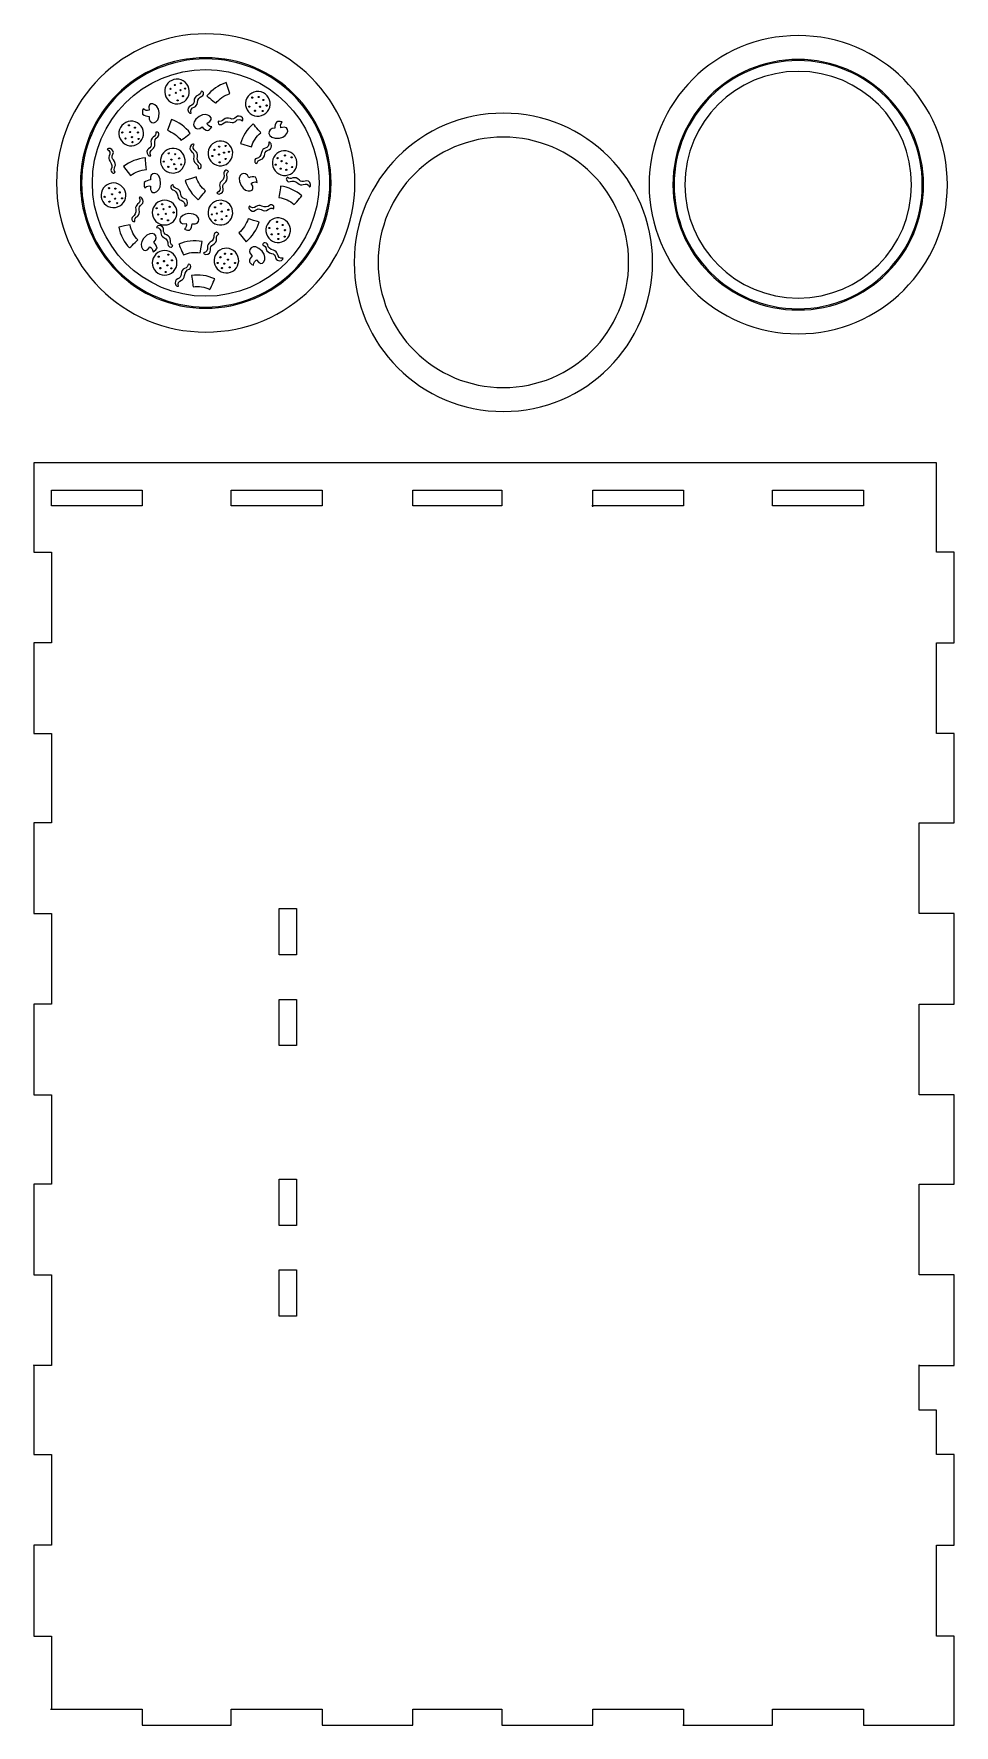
# Model space of a CAD drawing. Header units: millimetres. Extents: x -102 to 102, y -193 to 182.
import ezdxf

# ---------------------------------------------------------------- set-up
doc = ezdxf.new("R2010")
doc.units = ezdxf.units.MM
doc.header["$MEASUREMENT"] = 0
doc.layers.add('Layer 1', color=7, linetype='Continuous')

msp = doc.modelspace()

# ---------------------------------------------------------------- linework, layer by layer
at = {"layer": 'Layer 1', "color": 1, "lineweight": 9}
for points, knots in [([(-30.6415, 149.0297), (-30.6415, 130.7738), (-45.4409, 115.9748), (-63.6965, 115.9748), (-63.6965, 115.9748), (-81.952, 115.9748), (-96.7514, 130.7738), (-96.7514, 149.0297), (-96.7514, 149.0297), (-96.7514, 167.2856), (-81.952, 182.0846), (-63.6965, 182.0846), (-63.6965, 182.0846), (-45.4409, 182.0846), (-30.6415, 167.2856), (-30.6415, 149.0297)], [0, 0, 0, 0, 0.2, 0.2, 0.2, 0.20000001, 0.4, 0.4, 0.4, 0.40000001, 0.6, 0.6, 0.6, 0.60000001, 1, 1, 1, 1]), ([(100.6319, 148.64), (100.6319, 130.3841), (85.8326, 115.5851), (67.577, 115.5851), (67.577, 115.5851), (49.3215, 115.5851), (34.5221, 130.3841), (34.5221, 148.64), (34.5221, 148.64), (34.5221, 166.8959), (49.3215, 181.695), (67.577, 181.695), (67.577, 181.695), (85.8326, 181.695), (100.6319, 166.8959), (100.6319, 148.64)], [0, 0, 0, 0, 0.2, 0.2, 0.2, 0.20000001, 0.4, 0.4, 0.4, 0.40000001, 0.6, 0.6, 0.6, 0.60000001, 1, 1, 1, 1]), ([(-35.9329, 149.0297), (-35.9329, 133.6962), (-48.363, 121.2661), (-63.6965, 121.2661), (-63.6965, 121.2661), (-79.03, 121.2661), (-91.4601, 133.6962), (-91.4601, 149.0297), (-91.4601, 149.0297), (-91.4601, 164.3632), (-79.03, 176.7933), (-63.6965, 176.7933), (-63.6965, 176.7933), (-48.363, 176.7933), (-35.9329, 164.3632), (-35.9329, 149.0297)], [0, 0, 0, 0, 0.2, 0.2, 0.2, 0.20000001, 0.4, 0.4, 0.4, 0.40000001, 0.6, 0.6, 0.6, 0.60000001, 1, 1, 1, 1]), ([(-36.1964, 149.0297), (-36.1964, 133.8419), (-48.5087, 121.5296), (-63.6965, 121.5296), (-63.6965, 121.5296), (-78.8843, 121.5296), (-91.1966, 133.8419), (-91.1966, 149.0297), (-91.1966, 149.0297), (-91.1966, 164.2175), (-78.8843, 176.5298), (-63.6965, 176.5298), (-63.6965, 176.5298), (-48.5087, 176.5298), (-36.1964, 164.2175), (-36.1964, 149.0297)], [0, 0, 0, 0, 0.2, 0.2, 0.2, 0.20000001, 0.4, 0.4, 0.4, 0.40000001, 0.6, 0.6, 0.6, 0.60000001, 1, 1, 1, 1]), ([(95.3409, 148.64), (95.3409, 133.3066), (82.9105, 120.8764), (67.577, 120.8764), (67.577, 120.8764), (52.2435, 120.8764), (39.8134, 133.3066), (39.8134, 148.64), (39.8134, 148.64), (39.8134, 163.9735), (52.2435, 176.4037), (67.577, 176.4037), (67.577, 176.4037), (82.9105, 176.4037), (95.3409, 163.9735), (95.3409, 148.64)], [0, 0, 0, 0, 0.2, 0.2, 0.2, 0.20000001, 0.4, 0.4, 0.4, 0.40000001, 0.6, 0.6, 0.6, 0.60000001, 1, 1, 1, 1]), ([(95.0771, 148.64), (95.0771, 133.4523), (82.7648, 121.14), (67.577, 121.14), (67.577, 121.14), (52.3895, 121.14), (40.0769, 133.4523), (40.0769, 148.64), (40.0769, 148.64), (40.0769, 163.8278), (52.3895, 176.1401), (67.577, 176.1401), (67.577, 176.1401), (82.7648, 176.1401), (95.0771, 163.8278), (95.0771, 148.64)], [0, 0, 0, 0, 0.2, 0.2, 0.2, 0.20000001, 0.4, 0.4, 0.4, 0.40000001, 0.6, 0.6, 0.6, 0.60000001, 1, 1, 1, 1]), ([(35.3017, 131.4369), (35.3017, 113.181), (20.5023, 98.382), (2.2468, 98.382), (2.2468, 98.382), (-16.0087, 98.382), (-30.8081, 113.181), (-30.8081, 131.4369), (-30.8081, 131.4369), (-30.8081, 149.6928), (-16.0087, 164.4919), (2.2468, 164.4919), (2.2468, 164.4919), (20.5023, 164.4919), (35.3017, 149.6928), (35.3017, 131.4369)], [0, 0, 0, 0, 0.2, 0.2, 0.2, 0.20000001, 0.4, 0.4, 0.4, 0.40000001, 0.6, 0.6, 0.6, 0.60000001, 1, 1, 1, 1]), ([(30.0104, 131.4369), (30.0104, 116.1035), (17.5802, 103.6733), (2.2468, 103.6733), (2.2468, 103.6733), (-13.0867, 103.6733), (-25.5169, 116.1035), (-25.5169, 131.4369), (-25.5169, 131.4369), (-25.5169, 146.7704), (-13.0867, 159.2006), (2.2468, 159.2006), (2.2468, 159.2006), (17.5802, 159.2006), (30.0104, 146.7704), (30.0104, 131.4369)], [0, 0, 0, 0, 0.2, 0.2, 0.2, 0.20000001, 0.4, 0.4, 0.4, 0.40000001, 0.6, 0.6, 0.6, 0.60000001, 1, 1, 1, 1]), ([(-98.0722, -189.2611), (-98.0722, -189.2611), (-77.7875, -189.2611), (-77.7875, -189.2611), (-77.7875, -189.2611), (-77.7875, -189.2611), (-77.7875, -192.7889), (-77.7875, -192.7889), (-77.7875, -192.7889), (-77.7875, -192.7889), (-58.032, -192.7889), (-58.032, -192.7889), (-58.032, -192.7889), (-58.032, -192.7889), (-58.032, -189.2611), (-58.032, -189.2611), (-58.032, -189.2611), (-58.032, -189.2611), (-37.9236, -189.2611), (-37.9236, -189.2611), (-37.9236, -189.2611), (-37.9236, -189.2611), (-37.9236, -192.7889), (-37.9236, -192.7889), (-37.9236, -192.7889), (-37.9236, -192.7889), (-17.8153, -192.7889), (-17.8153, -192.7889), (-17.8153, -192.7889), (-17.8153, -192.7889), (-17.8153, -189.2611), (-17.8153, -189.2611), (-17.8153, -189.2611), (-17.8153, -189.2611), (1.9403, -189.2611), (1.9403, -189.2611), (1.9403, -189.2611), (1.9403, -189.2611), (1.9403, -192.7889), (1.9403, -192.7889), (1.9403, -192.7889), (1.9403, -192.7889), (22.0486, -192.7889), (22.0486, -192.7889), (22.0486, -192.7889), (22.0486, -192.7889), (22.0486, -189.2611), (22.0486, -189.2611), (22.0486, -189.2611), (22.0486, -189.2611), (42.1569, -189.2611), (42.1569, -189.2611), (42.1569, -189.2611), (42.1569, -189.2611), (42.1569, -192.7889), (42.1569, -192.7889), (42.1569, -192.7889), (42.1569, -192.7889), (42.0356, -192.7889), (42.0356, -192.7889), (42.0356, -192.7889), (42.0356, -192.7889), (61.9125, -192.7889), (61.9125, -192.7889), (61.9125, -192.7889), (61.9125, -192.7889), (61.9125, -189.2611), (61.9125, -189.2611), (61.9125, -189.2611), (61.9125, -189.2611), (82.0208, -189.2611), (82.0208, -189.2611), (82.0208, -189.2611), (82.0208, -189.2611), (82.0208, -192.7889), (82.0208, -192.7889), (82.0208, -192.7889), (82.0208, -192.7889), (102.1292, -192.7889), (102.1292, -192.7889), (102.1292, -192.7889), (102.1292, -192.7889), (102.1292, -173.0334), (102.1292, -173.0334), (102.1292, -173.0334), (102.1292, -173.0334), (98.2486, -173.0334), (98.2486, -173.0334), (98.2486, -173.0334), (98.2486, -173.0334), (98.2486, -152.925), (98.2486, -152.925), (98.2486, -152.925), (98.2486, -152.925), (102.1292, -152.925), (102.1292, -152.925), (102.1292, -152.925), (102.1292, -152.925), (102.1292, -132.8167), (102.1292, -132.8167), (102.1292, -132.8167), (102.1292, -132.8167), (98.2486, -132.8167), (98.2486, -132.8167), (98.2486, -132.8167), (98.2486, -132.8167), (98.2486, -122.9389), (98.2486, -122.9389), (98.2486, -122.9389), (98.2486, -122.9389), (94.368, -122.9389), (94.368, -122.9389), (94.368, -122.9389), (94.368, -122.9389), (94.368, -112.9094), (94.368, -112.9094), (94.368, -112.9094), (94.368, -112.9094), (94.368, -113.0611), (94.368, -113.0611), (94.368, -113.0611), (94.368, -113.0611), (102.1292, -113.0611), (102.1292, -113.0611), (102.1292, -113.0611), (102.1292, -113.0611), (102.1292, -92.9528), (102.1292, -92.9528), (102.1292, -92.9528), (102.1292, -92.9528), (94.368, -92.9528), (94.368, -92.9528), (94.368, -92.9528), (94.368, -92.9528), (94.368, -72.8445), (94.368, -72.8445), (94.368, -72.8445), (94.368, -72.8445), (102.1292, -72.8445), (102.1292, -72.8445), (102.1292, -72.8445), (102.1292, -72.8445), (102.1292, -53.0889), (102.1292, -53.0889), (102.1292, -53.0889), (102.1292, -53.0889), (94.368, -53.0889), (94.368, -53.0889), (94.368, -53.0889), (94.368, -53.0889), (94.368, -32.9806), (94.368, -32.9806), (94.368, -32.9806), (94.368, -32.9806), (102.1292, -32.9806), (102.1292, -32.9806), (102.1292, -32.9806), (102.1292, -32.9806), (102.1292, -12.8722), (102.1292, -12.8722), (102.1292, -12.8722), (102.1292, -12.8722), (94.368, -12.8722), (94.368, -12.8722), (94.368, -12.8722), (94.368, -12.8722), (94.368, 7.2361), (94.368, 7.2361), (94.368, 7.2361), (94.368, 7.2361), (102.1292, 7.2361), (102.1292, 7.2361), (102.1292, 7.2361), (102.1292, 7.2361), (102.1292, 26.9916), (102.1292, 26.9916), (102.1292, 26.9916), (102.1292, 26.9916), (98.2486, 26.9916), (98.2486, 26.9916), (98.2486, 26.9916), (98.2486, 26.9916), (98.2486, 47.0622), (98.2486, 47.0622), (98.2486, 47.0622), (98.2486, 47.0622), (98.2486, 47.1), (98.2486, 47.1), (98.2486, 47.1), (98.2486, 47.1), (102.1292, 47.1), (102.1292, 47.1), (102.1292, 47.1), (102.1292, 47.1), (102.1292, 67.2083), (102.1292, 67.2083), (102.1292, 67.2083), (102.1292, 67.2083), (98.2486, 67.2083), (98.2486, 67.2083), (98.2486, 67.2083), (98.2486, 67.2083), (98.2486, 86.9639), (98.2486, 86.9639), (98.2486, 86.9639), (98.2486, 86.9639), (-101.7764, 86.9639), (-101.7764, 86.9639), (-101.7764, 86.9639), (-101.7764, 86.9639), (-101.7764, 67.2083), (-101.7764, 67.2083), (-101.7764, 67.2083), (-101.7764, 67.2083), (-97.8958, 67.2083), (-97.8958, 67.2083), (-97.8958, 67.2083), (-97.8958, 67.2083), (-97.8958, 47.1), (-97.8958, 47.1), (-97.8958, 47.1), (-97.8958, 47.1), (-101.7764, 47.1), (-101.7764, 47.1), (-101.7764, 47.1), (-101.7764, 47.1), (-101.7764, 47.0622), (-101.7764, 47.0622), (-101.7764, 47.0622), (-101.7764, 47.0622), (-101.7764, 26.9916), (-101.7764, 26.9916), (-101.7764, 26.9916), (-101.7764, 26.9916), (-97.8958, 26.9916), (-97.8958, 26.9916), (-97.8958, 26.9916), (-97.8958, 26.9916), (-97.8958, 17.0624), (-97.8958, 17.0624), (-97.8958, 17.0624), (-97.8958, 17.0624), (-97.8958, 7.2361), (-97.8958, 7.2361), (-97.8958, 7.2361), (-97.8958, 7.2361), (-101.7764, 7.2361), (-101.7764, 7.2361), (-101.7764, 7.2361), (-101.7764, 7.2361), (-101.7764, -12.8722), (-101.7764, -12.8722), (-101.7764, -12.8722), (-101.7764, -12.8722), (-97.8958, -12.8722), (-97.8958, -12.8722), (-97.8958, -12.8722), (-97.8958, -12.8722), (-97.8958, -32.9806), (-97.8958, -32.9806), (-97.8958, -32.9806), (-97.8958, -32.9806), (-101.7764, -32.9806), (-101.7764, -32.9806), (-101.7764, -32.9806), (-101.7764, -32.9806), (-101.7764, -53.0889), (-101.7764, -53.0889), (-101.7764, -53.0889), (-101.7764, -53.0889), (-97.8958, -53.0889), (-97.8958, -53.0889), (-97.8958, -53.0889), (-97.8958, -53.0889), (-97.8958, -72.8445), (-97.8958, -72.8445), (-97.8958, -72.8445), (-97.8958, -72.8445), (-101.7764, -72.8445), (-101.7764, -72.8445), (-101.7764, -72.8445), (-101.7764, -72.8445), (-101.7764, -92.9528), (-101.7764, -92.9528), (-101.7764, -92.9528), (-101.7764, -92.9528), (-97.8958, -92.9528), (-97.8958, -92.9528), (-97.8958, -92.9528), (-97.8958, -92.9528), (-97.8958, -113.0611), (-97.8958, -113.0611), (-97.8958, -113.0611), (-97.8958, -113.0611), (-101.7764, -113.0611), (-101.7764, -113.0611), (-101.7764, -113.0611), (-101.7764, -113.0611), (-101.7764, -112.9094), (-101.7764, -112.9094), (-101.7764, -112.9094), (-101.7764, -112.9094), (-101.7764, -122.9375), (-101.7764, -122.9375), (-101.7764, -122.9375), (-101.7764, -122.9375), (-101.7764, -132.8167), (-101.7764, -132.8167), (-101.7764, -132.8167), (-101.7764, -132.8167), (-97.8958, -132.8167), (-97.8958, -132.8167), (-97.8958, -132.8167), (-97.8958, -132.8167), (-97.8958, -152.925), (-97.8958, -152.925), (-97.8958, -152.925), (-97.8958, -152.925), (-101.7764, -152.925), (-101.7764, -152.925), (-101.7764, -152.925), (-101.7764, -152.925), (-101.7764, -173.0334), (-101.7764, -173.0334), (-101.7764, -173.0334), (-101.7764, -173.0334), (-97.8958, -173.0334), (-97.8958, -173.0334), (-97.8958, -173.0334), (-97.8958, -173.0334), (-97.8958, -189.0847), (-97.8958, -189.0847)], [0, 0, 0, 0, 0.01190476, 0.01190476, 0.01190476, 0.01190477, 0.02380952, 0.02380952, 0.02380952, 0.02380953, 0.03571429, 0.03571429, 0.03571429, 0.0357143, 0.04761905, 0.04761905, 0.04761905, 0.04761906, 0.05952381, 0.05952381, 0.05952381, 0.05952382, 0.07142857, 0.07142857, 0.07142857, 0.07142858, 0.08333333, 0.08333333, 0.08333333, 0.08333334, 0.0952381, 0.0952381, 0.0952381, 0.09523811, 0.10714286, 0.10714286, 0.10714286, 0.10714287, 0.11904762, 0.11904762, 0.11904762, 0.11904763, 0.13095238, 0.13095238, 0.13095238, 0.13095239, 0.14285714, 0.14285714, 0.14285714, 0.14285715, 0.1547619, 0.1547619, 0.1547619, 0.15476191, 0.16666667, 0.16666667, 0.16666667, 0.16666668, 0.17857143, 0.17857143, 0.17857143, 0.17857144, 0.19047619, 0.19047619, 0.19047619, 0.1904762, 0.20238095, 0.20238095, 0.20238095, 0.20238096, 0.21428571, 0.21428571, 0.21428571, 0.21428572, 0.22619048, 0.22619048, 0.22619048, 0.22619049, 0.23809524, 0.23809524, 0.23809524, 0.23809525, 0.25, 0.25, 0.25, 0.25000001, 0.26190476, 0.26190476, 0.26190476, 0.26190477, 0.27380952, 0.27380952, 0.27380952, 0.27380953, 0.28571429, 0.28571429, 0.28571429, 0.2857143, 0.29761905, 0.29761905, 0.29761905, 0.29761906, 0.30952381, 0.30952381, 0.30952381, 0.30952382, 0.32142857, 0.32142857, 0.32142857, 0.32142858, 0.33333333, 0.33333333, 0.33333333, 0.33333334, 0.3452381, 0.3452381, 0.3452381, 0.34523811, 0.35714286, 0.35714286, 0.35714286, 0.35714287, 0.36904762, 0.36904762, 0.36904762, 0.36904763, 0.38095238, 0.38095238, 0.38095238, 0.38095239, 0.39285714, 0.39285714, 0.39285714, 0.39285715, 0.4047619, 0.4047619, 0.4047619, 0.40476191, 0.41666667, 0.41666667, 0.41666667, 0.41666668, 0.42857143, 0.42857143, 0.42857143, 0.42857144, 0.44047619, 0.44047619, 0.44047619, 0.4404762, 0.45238095, 0.45238095, 0.45238095, 0.45238096, 0.46428571, 0.46428571, 0.46428571, 0.46428572, 0.47619048, 0.47619048, 0.47619048, 0.47619049, 0.48809524, 0.48809524, 0.48809524, 0.48809525, 0.5, 0.5, 0.5, 0.50000001, 0.51190476, 0.51190476, 0.51190476, 0.51190477, 0.52380952, 0.52380952, 0.52380952, 0.52380953, 0.53571429, 0.53571429, 0.53571429, 0.5357143, 0.54761905, 0.54761905, 0.54761905, 0.54761906, 0.55952381, 0.55952381, 0.55952381, 0.55952382, 0.57142857, 0.57142857, 0.57142857, 0.57142858, 0.58333333, 0.58333333, 0.58333333, 0.58333334, 0.5952381, 0.5952381, 0.5952381, 0.59523811, 0.60714286, 0.60714286, 0.60714286, 0.60714287, 0.61904762, 0.61904762, 0.61904762, 0.61904763, 0.63095238, 0.63095238, 0.63095238, 0.63095239, 0.64285714, 0.64285714, 0.64285714, 0.64285715, 0.6547619, 0.6547619, 0.6547619, 0.65476191, 0.66666667, 0.66666667, 0.66666667, 0.66666668, 0.67857143, 0.67857143, 0.67857143, 0.67857144, 0.69047619, 0.69047619, 0.69047619, 0.6904762, 0.70238095, 0.70238095, 0.70238095, 0.70238096, 0.71428571, 0.71428571, 0.71428571, 0.71428572, 0.72619048, 0.72619048, 0.72619048, 0.72619049, 0.73809524, 0.73809524, 0.73809524, 0.73809525, 0.75, 0.75, 0.75, 0.75000001, 0.76190476, 0.76190476, 0.76190476, 0.76190477, 0.77380952, 0.77380952, 0.77380952, 0.77380953, 0.78571429, 0.78571429, 0.78571429, 0.7857143, 0.79761905, 0.79761905, 0.79761905, 0.79761906, 0.80952381, 0.80952381, 0.80952381, 0.80952382, 0.82142857, 0.82142857, 0.82142857, 0.82142858, 0.83333333, 0.83333333, 0.83333333, 0.83333334, 0.8452381, 0.8452381, 0.8452381, 0.84523811, 0.85714286, 0.85714286, 0.85714286, 0.85714287, 0.86904762, 0.86904762, 0.86904762, 0.86904763, 0.88095238, 0.88095238, 0.88095238, 0.88095239, 0.89285714, 0.89285714, 0.89285714, 0.89285715, 0.9047619, 0.9047619, 0.9047619, 0.90476191, 0.91666667, 0.91666667, 0.91666667, 0.91666668, 0.92857143, 0.92857143, 0.92857143, 0.92857144, 0.94047619, 0.94047619, 0.94047619, 0.9404762, 0.95238095, 0.95238095, 0.95238095, 0.95238096, 0.96428571, 0.96428571, 0.96428571, 0.96428572, 0.97619048, 0.97619048, 0.97619048, 0.97619049, 1, 1, 1, 1]), ([(-97.8958, 77.439), (-97.8958, 77.439), (-77.7875, 77.439), (-77.7875, 77.439), (-77.7875, 77.439), (-77.7875, 77.439), (-77.7875, 80.9668), (-77.7875, 80.9668), (-77.7875, 80.9668), (-77.7875, 80.9668), (-97.8958, 80.9668), (-97.8958, 80.9668), (-97.8958, 80.9668), (-97.8958, 80.9668), (-97.8958, 77.439), (-97.8958, 77.439)], [0, 0, 0, 0, 0.2, 0.2, 0.2, 0.20000001, 0.4, 0.4, 0.4, 0.40000001, 0.6, 0.6, 0.6, 0.60000001, 1, 1, 1, 1]), ([(-58.032, 77.439), (-58.032, 77.439), (-37.9236, 77.439), (-37.9236, 77.439), (-37.9236, 77.439), (-37.9236, 77.439), (-37.9236, 80.9668), (-37.9236, 80.9668), (-37.9236, 80.9668), (-37.9236, 80.9668), (-58.032, 80.9668), (-58.032, 80.9668), (-58.032, 80.9668), (-58.032, 80.9668), (-58.032, 77.439), (-58.032, 77.439)], [0, 0, 0, 0, 0.2, 0.2, 0.2, 0.20000001, 0.4, 0.4, 0.4, 0.40000001, 0.6, 0.6, 0.6, 0.60000001, 1, 1, 1, 1]), ([(-17.8153, 77.439), (-17.8153, 77.439), (1.9403, 77.439), (1.9403, 77.439), (1.9403, 77.439), (1.9403, 77.439), (1.9403, 80.9668), (1.9403, 80.9668), (1.9403, 80.9668), (1.9403, 80.9668), (-17.8153, 80.9668), (-17.8153, 80.9668), (-17.8153, 80.9668), (-17.8153, 80.9668), (-17.8153, 77.439), (-17.8153, 77.439)], [0, 0, 0, 0, 0.2, 0.2, 0.2, 0.20000001, 0.4, 0.4, 0.4, 0.40000001, 0.6, 0.6, 0.6, 0.60000001, 1, 1, 1, 1]), ([(22.0486, 77.2625), (22.0486, 77.2625), (22.0486, 80.9666), (22.0486, 80.9666), (22.0486, 80.9666), (22.0486, 80.9666), (42.0493, 80.9666), (42.0493, 80.9666), (42.0493, 80.9666), (42.0493, 80.9666), (42.1569, 80.9666), (42.1569, 80.9666), (42.1569, 80.9666), (42.1569, 80.9666), (42.1569, 77.4389), (42.1569, 77.4389), (42.1569, 77.4389), (42.1569, 77.4389), (21.8722, 77.4389), (21.8722, 77.4389)], [0, 0, 0, 0, 0.16666667, 0.16666667, 0.16666667, 0.16666668, 0.33333333, 0.33333333, 0.33333333, 0.33333334, 0.5, 0.5, 0.5, 0.50000001, 0.66666667, 0.66666667, 0.66666667, 0.66666668, 1, 1, 1, 1]), ([(61.9125, 77.439), (61.9125, 77.439), (82.0208, 77.439), (82.0208, 77.439), (82.0208, 77.439), (82.0208, 77.439), (82.0208, 80.9668), (82.0208, 80.9668), (82.0208, 80.9668), (82.0208, 80.9668), (61.9125, 80.9668), (61.9125, 80.9668), (61.9125, 80.9668), (61.9125, 80.9668), (61.9125, 77.439), (61.9125, 77.439)], [0, 0, 0, 0, 0.2, 0.2, 0.2, 0.20000001, 0.4, 0.4, 0.4, 0.40000001, 0.6, 0.6, 0.6, 0.60000001, 1, 1, 1, 1]), ([(-47.4486, -22.0444), (-47.4486, -22.0444), (-43.5681, -22.0444), (-43.5681, -22.0444), (-43.5681, -22.0444), (-43.5681, -22.0444), (-43.5681, -11.8138), (-43.5681, -11.8138), (-43.5681, -11.8138), (-43.5681, -11.8138), (-47.4486, -11.8138), (-47.4486, -11.8138), (-47.4486, -11.8138), (-47.4486, -11.8138), (-47.4486, -22.0444), (-47.4486, -22.0444)], [0, 0, 0, 0, 0.2, 0.2, 0.2, 0.20000001, 0.4, 0.4, 0.4, 0.40000001, 0.6, 0.6, 0.6, 0.60000001, 1, 1, 1, 1]), ([(-47.4486, -42.1527), (-47.4486, -42.1527), (-43.5681, -42.1527), (-43.5681, -42.1527), (-43.5681, -42.1527), (-43.5681, -42.1527), (-43.5681, -31.9221), (-43.5681, -31.9221), (-43.5681, -31.9221), (-43.5681, -31.9221), (-47.4486, -31.9221), (-47.4486, -31.9221), (-47.4486, -31.9221), (-47.4486, -31.9221), (-47.4486, -42.1527), (-47.4486, -42.1527)], [0, 0, 0, 0, 0.2, 0.2, 0.2, 0.20000001, 0.4, 0.4, 0.4, 0.40000001, 0.6, 0.6, 0.6, 0.60000001, 1, 1, 1, 1]), ([(-47.4486, -82.0166), (-47.4486, -82.0166), (-43.5681, -82.0166), (-43.5681, -82.0166), (-43.5681, -82.0166), (-43.5681, -82.0166), (-43.5681, -71.786), (-43.5681, -71.786), (-43.5681, -71.786), (-43.5681, -71.786), (-47.4486, -71.786), (-47.4486, -71.786), (-47.4486, -71.786), (-47.4486, -71.786), (-47.4486, -82.0166), (-47.4486, -82.0166)], [0, 0, 0, 0, 0.2, 0.2, 0.2, 0.20000001, 0.4, 0.4, 0.4, 0.40000001, 0.6, 0.6, 0.6, 0.60000001, 1, 1, 1, 1]), ([(-47.4486, -102.1249), (-47.4486, -102.1249), (-43.5681, -102.1249), (-43.5681, -102.1249), (-43.5681, -102.1249), (-43.5681, -102.1249), (-43.5681, -91.8944), (-43.5681, -91.8944), (-43.5681, -91.8944), (-43.5681, -91.8944), (-47.4486, -91.8944), (-47.4486, -91.8944), (-47.4486, -91.8944), (-47.4486, -91.8944), (-47.4486, -102.1249), (-47.4486, -102.1249)], [0, 0, 0, 0, 0.2, 0.2, 0.2, 0.20000001, 0.4, 0.4, 0.4, 0.40000001, 0.6, 0.6, 0.6, 0.60000001, 1, 1, 1, 1])]:
    msp.add_open_spline(points, degree=3, knots=knots, dxfattribs=at)
at = {"layer": 'Layer 1', "color": 250}
for points, knots in [([(-63.6964, 174.1485), (-77.5694, 174.1485), (-88.8156, 162.9023), (-88.8156, 149.0297), (-88.8156, 149.0297), (-88.8156, 135.157), (-77.5694, 123.9108), (-63.6964, 123.9108), (-63.6964, 123.9108), (-49.8238, 123.9108), (-38.5776, 135.157), (-38.5776, 149.0297), (-38.5776, 149.0297), (-38.5776, 162.9023), (-49.8238, 174.1485), (-63.6964, 174.1485)], [0, 0, 0, 0, 0.2, 0.2, 0.2, 0.20000001, 0.4, 0.4, 0.4, 0.40000001, 0.6, 0.6, 0.6, 0.60000001, 1, 1, 1, 1]), ([(-72.0946, 171.1277), (-71.0867, 172.2516), (-69.3581, 172.3461), (-68.2338, 171.3379), (-68.2338, 171.3379), (-67.1095, 170.33), (-67.0153, 168.6018), (-68.0232, 167.4771), (-68.0232, 167.4771), (-69.0311, 166.3532), (-70.7597, 166.2586), (-71.884, 167.2665), (-71.884, 167.2665), (-73.0083, 168.2747), (-73.1029, 170.003), (-72.0946, 171.1277)], [0, 0, 0, 0, 0.2, 0.2, 0.2, 0.20000001, 0.4, 0.4, 0.4, 0.40000001, 0.6, 0.6, 0.6, 0.60000001, 1, 1, 1, 1]), ([(-71.3922, 169.7971), (-71.346, 169.8486), (-71.3506, 169.9273), (-71.4017, 169.9735), (-71.4017, 169.9735), (-71.4532, 170.0193), (-71.5319, 170.0151), (-71.5781, 169.9639), (-71.5781, 169.9639), (-71.6243, 169.9121), (-71.6201, 169.8338), (-71.5686, 169.7876), (-71.5686, 169.7876), (-71.5171, 169.7413), (-71.4384, 169.7456), (-71.3922, 169.7971)], [0, 0, 0, 0, 0.2, 0.2, 0.2, 0.20000001, 0.4, 0.4, 0.4, 0.40000001, 0.6, 0.6, 0.6, 0.60000001, 1, 1, 1, 1]), ([(-70.46, 170.6494), (-70.4141, 170.7009), (-70.4183, 170.7796), (-70.4698, 170.8258), (-70.4698, 170.8258), (-70.5213, 170.8716), (-70.6, 170.8674), (-70.6459, 170.8163), (-70.6459, 170.8163), (-70.6921, 170.7644), (-70.6879, 170.6861), (-70.6367, 170.6399), (-70.6367, 170.6399), (-70.5848, 170.5937), (-70.5062, 170.5979), (-70.46, 170.6494)], [0, 0, 0, 0, 0.2, 0.2, 0.2, 0.20000001, 0.4, 0.4, 0.4, 0.40000001, 0.6, 0.6, 0.6, 0.60000001, 1, 1, 1, 1]), ([(-70.4073, 168.9137), (-70.3558, 168.8675), (-70.2771, 168.8717), (-70.2309, 168.9233), (-70.2309, 168.9233), (-70.1847, 168.9748), (-70.1892, 169.0534), (-70.2404, 169.0996), (-70.2404, 169.0996), (-70.2919, 169.1455), (-70.3706, 169.1416), (-70.4168, 169.0901), (-70.4168, 169.0901), (-70.463, 169.0386), (-70.4588, 168.9596), (-70.4073, 168.9137)], [0, 0, 0, 0, 0.2, 0.2, 0.2, 0.20000001, 0.4, 0.4, 0.4, 0.40000001, 0.6, 0.6, 0.6, 0.60000001, 1, 1, 1, 1]), ([(-69.2015, 169.5211), (-69.1556, 169.5726), (-69.1598, 169.6513), (-69.2113, 169.6975), (-69.2113, 169.6975), (-69.2628, 169.7434), (-69.3415, 169.7391), (-69.3874, 169.688), (-69.3874, 169.688), (-69.4336, 169.6361), (-69.4294, 169.5574), (-69.3782, 169.5116), (-69.3782, 169.5116), (-69.3263, 169.4654), (-69.248, 169.4696), (-69.2015, 169.5211)], [0, 0, 0, 0, 0.2, 0.2, 0.2, 0.20000001, 0.4, 0.4, 0.4, 0.40000001, 0.6, 0.6, 0.6, 0.60000001, 1, 1, 1, 1]), ([(-69.0923, 171.0414), (-69.0464, 171.0929), (-69.0507, 171.1716), (-69.1022, 171.2178), (-69.1022, 171.2178), (-69.1537, 171.264), (-69.232, 171.2595), (-69.2782, 171.2083), (-69.2782, 171.2083), (-69.3244, 171.1568), (-69.3202, 171.0781), (-69.269, 171.0319), (-69.269, 171.0319), (-69.2172, 170.9857), (-69.1385, 170.9899), (-69.0923, 171.0414)], [0, 0, 0, 0, 0.2, 0.2, 0.2, 0.20000001, 0.4, 0.4, 0.4, 0.40000001, 0.6, 0.6, 0.6, 0.60000001, 1, 1, 1, 1]), ([(-68.148, 169.8594), (-68.1018, 169.9109), (-68.1063, 169.9892), (-68.1575, 170.0358), (-68.1575, 170.0358), (-68.209, 170.0817), (-68.2877, 170.0774), (-68.3335, 170.0263), (-68.3335, 170.0263), (-68.3801, 169.9744), (-68.3759, 169.8958), (-68.3244, 169.8499), (-68.3244, 169.8499), (-68.2728, 169.8037), (-68.1942, 169.8079), (-68.148, 169.8594)], [0, 0, 0, 0, 0.2, 0.2, 0.2, 0.20000001, 0.4, 0.4, 0.4, 0.40000001, 0.6, 0.6, 0.6, 0.60000001, 1, 1, 1, 1]), ([(-66.289, 167.1384), (-66.2925, 167.7696), (-65.957, 168.274), (-65.5153, 168.4448), (-65.5153, 168.4448), (-65.0366, 168.5785), (-64.7209, 168.962), (-64.7106, 169.387), (-64.7106, 169.387), (-64.433, 169.3616), (-64.2788, 169.2862), (-64.1758, 169.1108), (-64.1758, 169.1108), (-64.1151, 168.7626), (-64.1938, 168.4088), (-64.5332, 168.2673), (-64.5332, 168.2673), (-65.0652, 168.0973), (-65.4698, 167.6002), (-65.5375, 166.853), (-65.5375, 166.853), (-65.5915, 166.2678), (-65.8903, 165.9951), (-66.242, 165.8497), (-66.242, 165.8497), (-66.827, 165.6783), (-67.1688, 165.1019), (-66.937, 164.4767), (-66.937, 164.4767), (-67.1159, 164.4605), (-67.2947, 164.5095), (-67.5092, 164.7674), (-67.5092, 164.7674), (-67.7745, 165.3654), (-67.5851, 165.9722), (-67.075, 166.127), (-67.075, 166.127), (-66.574, 166.3045), (-66.2794, 166.6703), (-66.289, 167.1384)], [0, 0, 0, 0, 0.09090909, 0.09090909, 0.09090909, 0.0909091, 0.18181818, 0.18181818, 0.18181818, 0.18181819, 0.27272727, 0.27272727, 0.27272727, 0.27272728, 0.36363636, 0.36363636, 0.36363636, 0.36363637, 0.45454545, 0.45454545, 0.45454545, 0.45454546, 0.54545455, 0.54545455, 0.54545455, 0.54545456, 0.63636364, 0.63636364, 0.63636364, 0.63636365, 0.72727273, 0.72727273, 0.72727273, 0.72727274, 0.81818182, 0.81818182, 0.81818182, 0.81818183, 1, 1, 1, 1]), ([(-59.1533, 171.2674), (-59.1533, 171.2674), (-58.3635, 168.835), (-58.3635, 168.835), (-58.3635, 168.835), (-59.6246, 168.4254), (-60.6766, 167.6736), (-61.4608, 166.72), (-61.4608, 166.72), (-61.4608, 166.72), (-63.4488, 168.3351), (-63.4488, 168.3351), (-63.4488, 168.3351), (-63.4488, 168.3351), (-63.4491, 168.3354), (-63.4491, 168.3354), (-63.4491, 168.3354), (-62.364, 169.6587), (-60.9024, 170.6994), (-59.1533, 171.2674)], [0, 0, 0, 0, 0.16666667, 0.16666667, 0.16666667, 0.16666668, 0.33333333, 0.33333333, 0.33333333, 0.33333334, 0.5, 0.5, 0.5, 0.50000001, 0.66666667, 0.66666667, 0.66666667, 0.66666668, 1, 1, 1, 1]), ([(-54.5933, 167.8066), (-53.9093, 169.1528), (-52.2636, 169.6897), (-50.9174, 169.006), (-50.9174, 169.006), (-49.5708, 168.3224), (-49.0343, 166.6767), (-49.7176, 165.3301), (-49.7176, 165.3301), (-50.4016, 163.9839), (-52.0473, 163.447), (-53.3935, 164.1307), (-53.3935, 164.1307), (-54.7401, 164.8143), (-55.2767, 166.4601), (-54.5933, 167.8066)], [0, 0, 0, 0, 0.2, 0.2, 0.2, 0.20000001, 0.4, 0.4, 0.4, 0.40000001, 0.6, 0.6, 0.6, 0.60000001, 1, 1, 1, 1]), ([(-77.5535, 165.4677), (-77.0769, 165.0475), (-76.6546, 165.0369), (-76.2553, 165.135), (-76.2553, 165.135), (-76.807, 167.4563), (-74.1591, 166.8386), (-74.0219, 164.6683), (-74.0219, 164.6683), (-73.8306, 161.6408), (-76.5329, 161.9004), (-76.2475, 163.7934), (-76.2475, 163.7934), (-76.7291, 163.8125), (-77.296, 163.9426), (-77.671, 164.2859), (-77.671, 164.2859), (-77.6798, 164.4288), (-77.7793, 164.9286), (-77.5535, 165.4677)], [0, 0, 0, 0, 0.16666667, 0.16666667, 0.16666667, 0.16666668, 0.33333333, 0.33333333, 0.33333333, 0.33333334, 0.5, 0.5, 0.5, 0.50000001, 0.66666667, 0.66666667, 0.66666667, 0.66666668, 1, 1, 1, 1]), ([(-71.6382, 168.3887), (-71.592, 168.4402), (-71.5965, 168.5189), (-71.6477, 168.5651), (-71.6477, 168.5651), (-71.6992, 168.6113), (-71.7779, 168.6071), (-71.8241, 168.5556), (-71.8241, 168.5556), (-71.8703, 168.5041), (-71.8661, 168.4254), (-71.8146, 168.3796), (-71.8146, 168.3796), (-71.7631, 168.333), (-71.6844, 168.3372), (-71.6382, 168.3887)], [0, 0, 0, 0, 0.2, 0.2, 0.2, 0.20000001, 0.4, 0.4, 0.4, 0.40000001, 0.6, 0.6, 0.6, 0.60000001, 1, 1, 1, 1]), ([(-69.8268, 167.2387), (-69.7805, 167.2899), (-69.7848, 167.3686), (-69.8363, 167.4151), (-69.8363, 167.4151), (-69.8878, 167.461), (-69.9665, 167.4564), (-70.0123, 167.4056), (-70.0123, 167.4056), (-70.0589, 167.3537), (-70.0547, 167.2751), (-70.0032, 167.2292), (-70.0032, 167.2292), (-69.9516, 167.183), (-69.873, 167.1872), (-69.8268, 167.2387)], [0, 0, 0, 0, 0.2, 0.2, 0.2, 0.20000001, 0.4, 0.4, 0.4, 0.40000001, 0.6, 0.6, 0.6, 0.60000001, 1, 1, 1, 1]), ([(-68.6351, 168.1937), (-68.5889, 168.2449), (-68.5935, 168.3235), (-68.6446, 168.3701), (-68.6446, 168.3701), (-68.6961, 168.416), (-68.7748, 168.4114), (-68.8207, 168.3606), (-68.8207, 168.3606), (-68.8672, 168.3087), (-68.863, 168.23), (-68.8115, 168.1842), (-68.8115, 168.1842), (-68.76, 168.138), (-68.6813, 168.1422), (-68.6351, 168.1937)], [0, 0, 0, 0, 0.2, 0.2, 0.2, 0.20000001, 0.4, 0.4, 0.4, 0.40000001, 0.6, 0.6, 0.6, 0.60000001, 1, 1, 1, 1]), ([(-63.4061, 162.28), (-63.2466, 161.9008), (-62.9859, 161.5684), (-62.3643, 161.4372), (-62.3643, 161.4372), (-62.6614, 160.9338), (-63.1221, 160.7154), (-63.2417, 160.6367), (-63.2417, 160.6367), (-63.7412, 160.7327), (-64.1843, 161.1098), (-64.4873, 161.4848), (-64.4873, 161.4848), (-65.8349, 160.1249), (-67.657, 162.1375), (-65.1146, 163.7923), (-65.1146, 163.7923), (-63.2925, 164.9784), (-61.2146, 163.2233), (-63.4061, 162.28)], [0, 0, 0, 0, 0.16666667, 0.16666667, 0.16666667, 0.16666668, 0.33333333, 0.33333333, 0.33333333, 0.33333334, 0.5, 0.5, 0.5, 0.50000001, 0.66666667, 0.66666667, 0.66666667, 0.66666668, 1, 1, 1, 1]), ([(-53.9214, 165.8666), (-53.8904, 165.928), (-53.9147, 166.0031), (-53.9761, 166.0341), (-53.9761, 166.0341), (-54.0378, 166.0652), (-54.113, 166.0408), (-54.1444, 165.9795), (-54.1444, 165.9795), (-54.1758, 165.9181), (-54.1511, 165.8429), (-54.0897, 165.8115), (-54.0897, 165.8115), (-54.028, 165.7801), (-53.9528, 165.8045), (-53.9214, 165.8666)], [0, 0, 0, 0, 0.2, 0.2, 0.2, 0.20000001, 0.4, 0.4, 0.4, 0.40000001, 0.6, 0.6, 0.6, 0.60000001, 1, 1, 1, 1]), ([(-53.4453, 167.8582), (-53.3839, 167.8271), (-53.3088, 167.8515), (-53.2774, 167.9132), (-53.2774, 167.9132), (-53.2463, 167.9746), (-53.271, 168.0497), (-53.3324, 168.0811), (-53.3324, 168.0811), (-53.3938, 168.1125), (-53.469, 168.0878), (-53.5003, 168.0265), (-53.5003, 168.0265), (-53.5314, 167.9647), (-53.5071, 167.8899), (-53.4453, 167.8582)], [0, 0, 0, 0, 0.2, 0.2, 0.2, 0.20000001, 0.4, 0.4, 0.4, 0.40000001, 0.6, 0.6, 0.6, 0.60000001, 1, 1, 1, 1]), ([(-52.8593, 164.9064), (-52.7979, 164.8754), (-52.7228, 164.8997), (-52.6914, 164.9615), (-52.6914, 164.9615), (-52.6603, 165.0228), (-52.6847, 165.098), (-52.7464, 165.129), (-52.7464, 165.129), (-52.8078, 165.1608), (-52.883, 165.1357), (-52.914, 165.0747), (-52.914, 165.0747), (-52.9454, 165.013), (-52.9211, 164.9378), (-52.8593, 164.9064)], [0, 0, 0, 0, 0.2, 0.2, 0.2, 0.20000001, 0.4, 0.4, 0.4, 0.40000001, 0.6, 0.6, 0.6, 0.60000001, 1, 1, 1, 1]), ([(-52.5661, 166.6365), (-52.5044, 166.6055), (-52.4292, 166.6295), (-52.3978, 166.6916), (-52.3978, 166.6916), (-52.3672, 166.753), (-52.3915, 166.8281), (-52.4529, 166.8591), (-52.4529, 166.8591), (-52.5146, 166.8909), (-52.5894, 166.8659), (-52.6208, 166.8048), (-52.6208, 166.8048), (-52.6522, 166.7431), (-52.6279, 166.6679), (-52.5661, 166.6365)], [0, 0, 0, 0, 0.2, 0.2, 0.2, 0.20000001, 0.4, 0.4, 0.4, 0.40000001, 0.6, 0.6, 0.6, 0.60000001, 1, 1, 1, 1]), ([(-52.0215, 167.9839), (-51.9601, 167.9529), (-51.8849, 167.9772), (-51.8535, 168.0389), (-51.8535, 168.0389), (-51.8225, 168.1003), (-51.8468, 168.1755), (-51.9086, 168.2069), (-51.9086, 168.2069), (-51.97, 168.2383), (-52.0451, 168.2136), (-52.0761, 168.1522), (-52.0761, 168.1522), (-52.1075, 168.0904), (-52.0832, 168.0153), (-52.0215, 167.9839)], [0, 0, 0, 0, 0.2, 0.2, 0.2, 0.20000001, 0.4, 0.4, 0.4, 0.40000001, 0.6, 0.6, 0.6, 0.60000001, 1, 1, 1, 1]), ([(-51.7228, 165.7966), (-51.6614, 165.7652), (-51.5862, 165.7896), (-51.5548, 165.8513), (-51.5548, 165.8513), (-51.5242, 165.913), (-51.5485, 165.9878), (-51.6099, 166.0192), (-51.6099, 166.0192), (-51.6713, 166.0506), (-51.7464, 166.0259), (-51.7778, 165.9649), (-51.7778, 165.9649), (-51.8092, 165.9028), (-51.7849, 165.8277), (-51.7228, 165.7966)], [0, 0, 0, 0, 0.2, 0.2, 0.2, 0.20000001, 0.4, 0.4, 0.4, 0.40000001, 0.6, 0.6, 0.6, 0.60000001, 1, 1, 1, 1]), ([(-51.1244, 164.8657), (-51.0626, 164.8343), (-50.9875, 164.8587), (-50.9564, 164.9204), (-50.9564, 164.9204), (-50.9254, 164.9822), (-50.9497, 165.0573), (-51.0111, 165.0883), (-51.0111, 165.0883), (-51.0728, 165.1197), (-51.1476, 165.095), (-51.179, 165.034), (-51.179, 165.034), (-51.2104, 164.9719), (-51.1861, 164.8971), (-51.1244, 164.8657)], [0, 0, 0, 0, 0.2, 0.2, 0.2, 0.20000001, 0.4, 0.4, 0.4, 0.40000001, 0.6, 0.6, 0.6, 0.60000001, 1, 1, 1, 1]), ([(-50.9576, 167.3035), (-50.8959, 167.2721), (-50.8211, 167.2965), (-50.7897, 167.3582), (-50.7897, 167.3582), (-50.7587, 167.4199), (-50.783, 167.4951), (-50.8444, 167.5261), (-50.8444, 167.5261), (-50.9061, 167.5575), (-50.9813, 167.5328), (-51.0123, 167.4718), (-51.0123, 167.4718), (-51.0437, 167.4097), (-51.0194, 167.3349), (-50.9576, 167.3035)], [0, 0, 0, 0, 0.2, 0.2, 0.2, 0.20000001, 0.4, 0.4, 0.4, 0.40000001, 0.6, 0.6, 0.6, 0.60000001, 1, 1, 1, 1]), ([(-50.2255, 166.0832), (-50.1642, 166.0519), (-50.089, 166.0762), (-50.0576, 166.1379), (-50.0576, 166.1379), (-50.0269, 166.1997), (-50.0513, 166.2748), (-50.1127, 166.3059), (-50.1127, 166.3059), (-50.174, 166.3372), (-50.2492, 166.3126), (-50.2806, 166.2515), (-50.2806, 166.2515), (-50.312, 166.1894), (-50.2876, 166.1146), (-50.2255, 166.0832)], [0, 0, 0, 0, 0.2, 0.2, 0.2, 0.20000001, 0.4, 0.4, 0.4, 0.40000001, 0.6, 0.6, 0.6, 0.60000001, 1, 1, 1, 1]), ([(-81.8599, 162.1639), (-80.659, 163.0797), (-78.9435, 162.849), (-78.0276, 161.6489), (-78.0276, 161.6489), (-77.1118, 160.448), (-77.3426, 158.7325), (-78.5427, 157.8166), (-78.5427, 157.8166), (-79.7436, 156.9008), (-81.4591, 157.1315), (-82.3749, 158.3317), (-82.3749, 158.3317), (-83.2907, 159.5326), (-83.06, 161.2481), (-81.8599, 162.1639)], [0, 0, 0, 0, 0.2, 0.2, 0.2, 0.20000001, 0.4, 0.4, 0.4, 0.40000001, 0.6, 0.6, 0.6, 0.60000001, 1, 1, 1, 1]), ([(-80.6281, 161.689), (-80.5735, 161.7307), (-80.5629, 161.8093), (-80.6049, 161.8637), (-80.6049, 161.8637), (-80.6468, 161.9187), (-80.7248, 161.9296), (-80.7798, 161.8877), (-80.7798, 161.8877), (-80.8349, 161.8457), (-80.8451, 161.7677), (-80.8031, 161.7123), (-80.8031, 161.7123), (-80.7615, 161.6577), (-80.6832, 161.6471), (-80.6281, 161.689)], [0, 0, 0, 0, 0.2, 0.2, 0.2, 0.20000001, 0.4, 0.4, 0.4, 0.40000001, 0.6, 0.6, 0.6, 0.60000001, 1, 1, 1, 1]), ([(-79.2908, 161.184), (-79.2361, 161.226), (-79.2255, 161.3043), (-79.2675, 161.359), (-79.2675, 161.359), (-79.3095, 161.4136), (-79.3874, 161.4246), (-79.4425, 161.3826), (-79.4425, 161.3826), (-79.4975, 161.3406), (-79.5077, 161.2626), (-79.4657, 161.2073), (-79.4657, 161.2073), (-79.4241, 161.1526), (-79.3458, 161.142), (-79.2908, 161.184)], [0, 0, 0, 0, 0.2, 0.2, 0.2, 0.20000001, 0.4, 0.4, 0.4, 0.40000001, 0.6, 0.6, 0.6, 0.60000001, 1, 1, 1, 1]), ([(-69.1475, 158.4763), (-69.9497, 159.5326), (-71.006, 160.2776), (-72.1645, 160.7041), (-72.1645, 160.7041), (-72.1645, 160.7041), (-71.2949, 163.1129), (-71.2949, 163.1129), (-71.2949, 163.1129), (-71.2949, 163.1129), (-71.2949, 163.1136), (-71.2949, 163.1136), (-71.2949, 163.1136), (-69.6876, 162.5252), (-68.2232, 161.488), (-67.1109, 160.024), (-67.1109, 160.024), (-67.1109, 160.024), (-69.1475, 158.4763), (-69.1475, 158.4763)], [0, 0, 0, 0, 0.16666667, 0.16666667, 0.16666667, 0.16666668, 0.33333333, 0.33333333, 0.33333333, 0.33333334, 0.5, 0.5, 0.5, 0.50000001, 0.66666667, 0.66666667, 0.66666667, 0.66666668, 1, 1, 1, 1]), ([(-56.9675, 163.5973), (-56.6218, 164.0026), (-55.9896, 163.9331), (-55.5479, 163.4512), (-55.5479, 163.4512), (-55.398, 163.151), (-55.4245, 162.9676), (-55.5109, 162.8102), (-55.5109, 162.8102), (-55.9903, 163.2727), (-56.6557, 163.1909), (-57.0469, 162.7227), (-57.0469, 162.7227), (-57.3206, 162.4585), (-57.6907, 162.2945), (-58.2485, 162.4797), (-58.2485, 162.4797), (-58.9604, 162.716), (-59.5777, 162.5446), (-59.9467, 162.1248), (-59.9467, 162.1248), (-60.2117, 161.8701), (-60.5673, 161.9399), (-60.8618, 162.1346), (-60.8618, 162.1346), (-60.9818, 162.2997), (-60.9895, 162.4712), (-60.9013, 162.7361), (-60.9013, 162.7361), (-60.508, 162.5749), (-60.03, 162.7104), (-59.716, 163.0956), (-59.716, 163.0956), (-59.3826, 163.4322), (-58.7861, 163.5376), (-58.2093, 163.2815), (-58.2093, 163.2815), (-57.7846, 163.0857), (-57.3309, 163.2089), (-56.9675, 163.5973)], [0, 0, 0, 0, 0.09090909, 0.09090909, 0.09090909, 0.0909091, 0.18181818, 0.18181818, 0.18181818, 0.18181819, 0.27272727, 0.27272727, 0.27272727, 0.27272728, 0.36363636, 0.36363636, 0.36363636, 0.36363637, 0.45454545, 0.45454545, 0.45454545, 0.45454546, 0.54545455, 0.54545455, 0.54545455, 0.54545456, 0.63636364, 0.63636364, 0.63636364, 0.63636365, 0.72727273, 0.72727273, 0.72727273, 0.72727274, 0.81818182, 0.81818182, 0.81818182, 0.81818183, 1, 1, 1, 1]), ([(-53.5502, 157.0232), (-53.5502, 157.0232), (-56.008, 157.7436), (-56.008, 157.7436), (-56.008, 157.7436), (-56.008, 157.7436), (-56.0083, 157.7436), (-56.0083, 157.7436), (-56.0083, 157.7436), (-55.5197, 159.384), (-54.5739, 160.9091), (-53.1812, 162.1089), (-53.1812, 162.1089), (-53.1812, 162.1089), (-51.5118, 160.1714), (-51.5118, 160.1714), (-51.5118, 160.1714), (-52.5165, 159.3057), (-53.1956, 158.2061), (-53.5502, 157.0232)], [0, 0, 0, 0, 0.16666667, 0.16666667, 0.16666667, 0.16666668, 0.33333333, 0.33333333, 0.33333333, 0.33333334, 0.5, 0.5, 0.5, 0.50000001, 0.66666667, 0.66666667, 0.66666667, 0.66666668, 1, 1, 1, 1]), ([(-47.9632, 162.5996), (-47.8214, 162.6183), (-47.3293, 162.7513), (-46.7768, 162.5619), (-46.7768, 162.5619), (-47.1635, 162.0581), (-47.1455, 161.6358), (-47.0202, 161.2446), (-47.0202, 161.2446), (-44.7417, 161.9523), (-45.1791, 159.2683), (-47.3349, 158.9847), (-47.3349, 158.9847), (-50.3427, 158.5889), (-50.2665, 161.3024), (-48.3587, 161.1455), (-48.3587, 161.1455), (-48.3717, 161.6277), (-48.2807, 162.2024), (-47.9632, 162.5996)], [0, 0, 0, 0, 0.16666667, 0.16666667, 0.16666667, 0.16666668, 0.33333333, 0.33333333, 0.33333333, 0.33333334, 0.5, 0.5, 0.5, 0.50000001, 0.66666667, 0.66666667, 0.66666667, 0.66666668, 1, 1, 1, 1]), ([(-82.0972, 160.1246), (-82.0425, 160.1666), (-82.0315, 160.2449), (-82.0735, 160.2996), (-82.0735, 160.2996), (-82.1155, 160.3546), (-82.1935, 160.3652), (-82.2485, 160.3232), (-82.2485, 160.3232), (-82.3035, 160.2813), (-82.3141, 160.2033), (-82.2721, 160.1479), (-82.2721, 160.1479), (-82.2305, 160.0932), (-82.1518, 160.0826), (-82.0972, 160.1246)], [0, 0, 0, 0, 0.2, 0.2, 0.2, 0.20000001, 0.4, 0.4, 0.4, 0.40000001, 0.6, 0.6, 0.6, 0.60000001, 1, 1, 1, 1]), ([(-81.3816, 158.7755), (-81.3273, 158.8172), (-81.3163, 158.8955), (-81.3583, 158.9502), (-81.3583, 158.9502), (-81.4003, 159.0052), (-81.4783, 159.0161), (-81.5333, 158.9738), (-81.5333, 158.9738), (-81.5883, 158.9318), (-81.5989, 158.8538), (-81.5569, 158.7988), (-81.5569, 158.7988), (-81.515, 158.7438), (-81.4366, 158.7335), (-81.3816, 158.7755)], [0, 0, 0, 0, 0.2, 0.2, 0.2, 0.20000001, 0.4, 0.4, 0.4, 0.40000001, 0.6, 0.6, 0.6, 0.60000001, 1, 1, 1, 1]), ([(-80.3664, 160.2066), (-80.3117, 160.2482), (-80.3011, 160.3266), (-80.3431, 160.3816), (-80.3431, 160.3816), (-80.385, 160.4363), (-80.463, 160.4472), (-80.518, 160.4049), (-80.518, 160.4049), (-80.5731, 160.3632), (-80.5833, 160.2853), (-80.5413, 160.2299), (-80.5413, 160.2299), (-80.4997, 160.1752), (-80.4214, 160.1646), (-80.3664, 160.2066)], [0, 0, 0, 0, 0.2, 0.2, 0.2, 0.20000001, 0.4, 0.4, 0.4, 0.40000001, 0.6, 0.6, 0.6, 0.60000001, 1, 1, 1, 1]), ([(-79.9719, 159.0839), (-79.9172, 159.1255), (-79.9063, 159.2038), (-79.9482, 159.2585), (-79.9482, 159.2585), (-79.9902, 159.3135), (-80.0682, 159.3245), (-80.1232, 159.2821), (-80.1232, 159.2821), (-80.1783, 159.2405), (-80.1888, 159.1622), (-80.1469, 159.1071), (-80.1469, 159.1071), (-80.1049, 159.0525), (-80.0266, 159.0419), (-79.9719, 159.0839)], [0, 0, 0, 0, 0.2, 0.2, 0.2, 0.20000001, 0.4, 0.4, 0.4, 0.40000001, 0.6, 0.6, 0.6, 0.60000001, 1, 1, 1, 1]), ([(-80.0115, 158.0086), (-79.9699, 157.9539), (-79.8915, 157.9434), (-79.8365, 157.9853), (-79.8365, 157.9853), (-79.7818, 158.0273), (-79.7713, 158.1053), (-79.8132, 158.1603), (-79.8132, 158.1603), (-79.8552, 158.2154), (-79.9332, 158.2256), (-79.9882, 158.184), (-79.9882, 158.184), (-80.0432, 158.142), (-80.0535, 158.0637), (-80.0115, 158.0086)], [0, 0, 0, 0, 0.2, 0.2, 0.2, 0.20000001, 0.4, 0.4, 0.4, 0.40000001, 0.6, 0.6, 0.6, 0.60000001, 1, 1, 1, 1]), ([(-78.6279, 160.1091), (-78.5733, 160.1507), (-78.5627, 160.229), (-78.6047, 160.2837), (-78.6047, 160.2837), (-78.6466, 160.3388), (-78.7246, 160.3493), (-78.7796, 160.3074), (-78.7796, 160.3074), (-78.8347, 160.2654), (-78.8449, 160.1874), (-78.8029, 160.132), (-78.8029, 160.132), (-78.7613, 160.0773), (-78.683, 160.0671), (-78.6279, 160.1091)], [0, 0, 0, 0, 0.2, 0.2, 0.2, 0.20000001, 0.4, 0.4, 0.4, 0.40000001, 0.6, 0.6, 0.6, 0.60000001, 1, 1, 1, 1]), ([(-78.6734, 158.7152), (-78.6318, 158.6606), (-78.5535, 158.65), (-78.4984, 158.6923), (-78.4984, 158.6923), (-78.4437, 158.7339), (-78.4332, 158.8119), (-78.4751, 158.8669), (-78.4751, 158.8669), (-78.5171, 158.922), (-78.5951, 158.9325), (-78.6501, 158.8906), (-78.6501, 158.8906), (-78.7052, 158.8486), (-78.7154, 158.7703), (-78.6734, 158.7152)], [0, 0, 0, 0, 0.2, 0.2, 0.2, 0.20000001, 0.4, 0.4, 0.4, 0.40000001, 0.6, 0.6, 0.6, 0.60000001, 1, 1, 1, 1]), ([(-75.7886, 157.7722), (-75.929, 158.3871), (-75.711, 158.9526), (-75.3173, 159.2154), (-75.3173, 159.2154), (-74.8791, 159.45), (-74.6544, 159.8931), (-74.7369, 160.3104), (-74.7369, 160.3104), (-74.4604, 160.3457), (-74.2935, 160.3055), (-74.1549, 160.1566), (-74.1549, 160.1566), (-74.0197, 159.8303), (-74.0194, 159.4676), (-74.32, 159.256), (-74.32, 159.256), (-74.8026, 158.9741), (-75.089, 158.4012), (-74.9931, 157.6572), (-74.9931, 157.6572), (-74.9183, 157.0744), (-75.1504, 156.7428), (-75.4626, 156.5244), (-75.4626, 156.5244), (-75.9964, 156.2298), (-76.2041, 155.5931), (-75.8418, 155.0336), (-75.8418, 155.0336), (-76.0129, 154.9785), (-76.1981, 154.9874), (-76.4638, 155.1927), (-76.4638, 155.1927), (-76.8525, 155.7183), (-76.7996, 156.3519), (-76.3357, 156.6137), (-76.3357, 156.6137), (-75.8849, 156.8962), (-75.6767, 157.3171), (-75.7886, 157.7722)], [0, 0, 0, 0, 0.09090909, 0.09090909, 0.09090909, 0.0909091, 0.18181818, 0.18181818, 0.18181818, 0.18181819, 0.27272727, 0.27272727, 0.27272727, 0.27272728, 0.36363636, 0.36363636, 0.36363636, 0.36363637, 0.45454545, 0.45454545, 0.45454545, 0.45454546, 0.54545455, 0.54545455, 0.54545455, 0.54545456, 0.63636364, 0.63636364, 0.63636364, 0.63636365, 0.72727273, 0.72727273, 0.72727273, 0.72727274, 0.81818182, 0.81818182, 0.81818182, 0.81818183, 1, 1, 1, 1]), ([(-65.9584, 156.0623), (-65.6547, 155.8323), (-65.4349, 155.4922), (-65.5319, 154.9126), (-65.5319, 154.9126), (-65.6554, 154.1728), (-65.3908, 153.5897), (-64.9188, 153.2898), (-64.9188, 153.2898), (-64.6263, 153.0668), (-64.6401, 152.7052), (-64.7875, 152.3839), (-64.7875, 152.3839), (-64.9315, 152.2399), (-65.1001, 152.2061), (-65.3749, 152.2523), (-65.3749, 152.2523), (-65.2765, 152.6657), (-65.485, 153.1169), (-65.9136, 153.3678), (-65.9136, 153.3678), (-66.2974, 153.6447), (-66.4943, 154.218), (-66.3306, 154.8276), (-66.3306, 154.8276), (-66.2025, 155.2777), (-66.3948, 155.7067), (-66.8344, 156.0055), (-66.8344, 156.0055), (-67.2884, 156.2845), (-67.3173, 156.9195), (-66.9091, 157.4307), (-66.9091, 157.4307), (-66.6357, 157.6251), (-66.4505, 157.6272), (-66.2819, 157.5662), (-66.2819, 157.5662), (-66.6647, 157.0208), (-66.4805, 156.3759), (-65.9584, 156.0623)], [0, 0, 0, 0, 0.09090909, 0.09090909, 0.09090909, 0.0909091, 0.18181818, 0.18181818, 0.18181818, 0.18181819, 0.27272727, 0.27272727, 0.27272727, 0.27272728, 0.36363636, 0.36363636, 0.36363636, 0.36363637, 0.45454545, 0.45454545, 0.45454545, 0.45454546, 0.54545455, 0.54545455, 0.54545455, 0.54545456, 0.63636364, 0.63636364, 0.63636364, 0.63636365, 0.72727273, 0.72727273, 0.72727273, 0.72727274, 0.81818182, 0.81818182, 0.81818182, 0.81818183, 1, 1, 1, 1]), ([(-58.7219, 153.4588), (-59.8938, 152.5066), (-61.6157, 152.6844), (-62.5675, 153.8567), (-62.5675, 153.8567), (-63.5197, 155.0286), (-63.3419, 156.7505), (-62.1696, 157.7023), (-62.1696, 157.7023), (-60.9977, 158.6545), (-59.2757, 158.4763), (-58.3239, 157.3044), (-58.3239, 157.3044), (-57.3718, 156.1325), (-57.55, 154.4106), (-58.7219, 153.4588)], [0, 0, 0, 0, 0.2, 0.2, 0.2, 0.20000001, 0.4, 0.4, 0.4, 0.40000001, 0.6, 0.6, 0.6, 0.60000001, 1, 1, 1, 1]), ([(-49.7155, 158.0548), (-49.5359, 158.0562), (-49.362, 157.9923), (-49.169, 157.7179), (-49.169, 157.7179), (-48.9538, 157.1005), (-49.1926, 156.511), (-49.7137, 156.3988), (-49.7137, 156.3988), (-50.2277, 156.2634), (-50.5515, 155.9229), (-50.5805, 155.4555), (-50.5805, 155.4555), (-50.6288, 154.8265), (-51.0052, 154.3513), (-51.4589, 154.2176), (-51.4589, 154.2176), (-51.9471, 154.1238), (-52.2932, 153.7675), (-52.338, 153.3448), (-52.338, 153.3448), (-52.6128, 153.3925), (-52.7603, 153.4803), (-52.8485, 153.6644), (-52.8485, 153.6644), (-52.8809, 154.0162), (-52.7737, 154.3619), (-52.423, 154.4748), (-52.423, 154.4748), (-51.8783, 154.6007), (-51.4353, 155.0632), (-51.3054, 155.8012), (-51.3054, 155.8012), (-51.2038, 156.3805), (-50.8835, 156.6281), (-50.5212, 156.7438), (-50.5212, 156.7438), (-49.9236, 156.8663), (-49.5359, 157.4131), (-49.7155, 158.0548)], [0, 0, 0, 0, 0.09090909, 0.09090909, 0.09090909, 0.0909091, 0.18181818, 0.18181818, 0.18181818, 0.18181819, 0.27272727, 0.27272727, 0.27272727, 0.27272728, 0.36363636, 0.36363636, 0.36363636, 0.36363637, 0.45454545, 0.45454545, 0.45454545, 0.45454546, 0.54545455, 0.54545455, 0.54545455, 0.54545456, 0.63636364, 0.63636364, 0.63636364, 0.63636365, 0.72727273, 0.72727273, 0.72727273, 0.72727274, 0.81818182, 0.81818182, 0.81818182, 0.81818183, 1, 1, 1, 1]), ([(-84.8814, 156.6846), (-84.2782, 156.4327), (-83.9981, 155.8619), (-84.2623, 155.3987), (-84.2623, 155.3987), (-84.5043, 154.9253), (-84.4665, 154.4571), (-84.1378, 154.1238), (-84.1378, 154.1238), (-83.7017, 153.668), (-83.5987, 153.0707), (-83.8019, 152.6432), (-83.8019, 152.6432), (-84.0573, 152.2166), (-84.0235, 151.7213), (-83.7381, 151.4056), (-83.7381, 151.4056), (-83.9571, 151.2331), (-84.1212, 151.1823), (-84.3173, 151.2395), (-84.3173, 151.2395), (-84.6006, 151.4494), (-84.7865, 151.7605), (-84.6366, 152.0964), (-84.6366, 152.0964), (-84.3674, 152.586), (-84.4157, 153.2252), (-84.8789, 153.8144), (-84.8789, 153.8144), (-85.2434, 154.2762), (-85.2137, 154.6804), (-85.0578, 155.0276), (-85.0578, 155.0276), (-84.7505, 155.5539), (-84.8991, 156.208), (-85.4967, 156.5025), (-85.4967, 156.5025), (-85.3778, 156.637), (-85.2148, 156.7241), (-84.8814, 156.6846)], [0, 0, 0, 0, 0.09090909, 0.09090909, 0.09090909, 0.0909091, 0.18181818, 0.18181818, 0.18181818, 0.18181819, 0.27272727, 0.27272727, 0.27272727, 0.27272728, 0.36363636, 0.36363636, 0.36363636, 0.36363637, 0.45454545, 0.45454545, 0.45454545, 0.45454546, 0.54545455, 0.54545455, 0.54545455, 0.54545456, 0.63636364, 0.63636364, 0.63636364, 0.63636365, 0.72727273, 0.72727273, 0.72727273, 0.72727274, 0.81818182, 0.81818182, 0.81818182, 0.81818183, 1, 1, 1, 1]), ([(-80.3285, 150.6789), (-80.3285, 150.6789), (-81.8934, 152.706), (-81.8934, 152.706), (-81.8934, 152.706), (-81.8934, 152.706), (-81.8937, 152.7063), (-81.8937, 152.7063), (-81.8937, 152.7063), (-80.5345, 153.7463), (-78.8733, 154.4243), (-77.0409, 154.5767), (-77.0409, 154.5767), (-77.0409, 154.5767), (-76.8289, 152.0279), (-76.8289, 152.0279), (-76.8289, 152.0279), (-78.1504, 151.9182), (-79.3467, 151.4275), (-80.3285, 150.6789)], [0, 0, 0, 0, 0.16666667, 0.16666667, 0.16666667, 0.16666668, 0.33333333, 0.33333333, 0.33333333, 0.33333334, 0.5, 0.5, 0.5, 0.50000001, 0.66666667, 0.66666667, 0.66666667, 0.66666668, 1, 1, 1, 1]), ([(-73.0789, 155.7233), (-72.1034, 156.8754), (-70.3784, 157.019), (-69.2255, 156.0432), (-69.2255, 156.0432), (-68.0733, 155.0674), (-67.9297, 153.3427), (-68.9055, 152.1898), (-68.9055, 152.1898), (-69.8813, 151.0373), (-71.606, 150.8941), (-72.7586, 151.8699), (-72.7586, 151.8699), (-73.9114, 152.8453), (-74.0547, 154.5704), (-73.0789, 155.7233)], [0, 0, 0, 0, 0.2, 0.2, 0.2, 0.20000001, 0.4, 0.4, 0.4, 0.40000001, 0.6, 0.6, 0.6, 0.60000001, 1, 1, 1, 1]), ([(-72.8726, 153.6806), (-72.8281, 153.7328), (-72.8348, 153.8118), (-72.887, 153.8563), (-72.887, 153.8563), (-72.94, 153.9011), (-73.0186, 153.8944), (-73.0631, 153.8418), (-73.0631, 153.8418), (-73.1079, 153.7892), (-73.1012, 153.7106), (-73.0486, 153.6658), (-73.0486, 153.6658), (-72.996, 153.621), (-72.9174, 153.6277), (-72.8726, 153.6806)], [0, 0, 0, 0, 0.2, 0.2, 0.2, 0.20000001, 0.4, 0.4, 0.4, 0.40000001, 0.6, 0.6, 0.6, 0.60000001, 1, 1, 1, 1]), ([(-71.7743, 155.524), (-71.7298, 155.5763), (-71.7362, 155.6553), (-71.7887, 155.6997), (-71.7887, 155.6997), (-71.8417, 155.7445), (-71.9203, 155.7378), (-71.9648, 155.6853), (-71.9648, 155.6853), (-72.0096, 155.6327), (-72.0029, 155.5537), (-71.9503, 155.5092), (-71.9503, 155.5092), (-71.8977, 155.4644), (-71.8191, 155.4711), (-71.7743, 155.524)], [0, 0, 0, 0, 0.2, 0.2, 0.2, 0.20000001, 0.4, 0.4, 0.4, 0.40000001, 0.6, 0.6, 0.6, 0.60000001, 1, 1, 1, 1]), ([(-71.2, 154.1322), (-71.1555, 154.1848), (-71.1622, 154.2635), (-71.2144, 154.3083), (-71.2144, 154.3083), (-71.2674, 154.3527), (-71.346, 154.3464), (-71.3905, 154.2938), (-71.3905, 154.2938), (-71.4353, 154.2412), (-71.4286, 154.1622), (-71.376, 154.1174), (-71.376, 154.1174), (-71.3235, 154.073), (-71.2448, 154.0797), (-71.2, 154.1322)], [0, 0, 0, 0, 0.2, 0.2, 0.2, 0.20000001, 0.4, 0.4, 0.4, 0.40000001, 0.6, 0.6, 0.6, 0.60000001, 1, 1, 1, 1]), ([(-70.3597, 155.318), (-70.3149, 155.3706), (-70.3216, 155.4493), (-70.3742, 155.4937), (-70.3742, 155.4937), (-70.4267, 155.5385), (-70.5058, 155.5318), (-70.5502, 155.4796), (-70.5502, 155.4796), (-70.595, 155.4267), (-70.5883, 155.348), (-70.5354, 155.3032), (-70.5354, 155.3032), (-70.4832, 155.2588), (-70.4042, 155.2655), (-70.3597, 155.318)], [0, 0, 0, 0, 0.2, 0.2, 0.2, 0.20000001, 0.4, 0.4, 0.4, 0.40000001, 0.6, 0.6, 0.6, 0.60000001, 1, 1, 1, 1]), ([(-69.4812, 154.4106), (-69.4368, 154.4631), (-69.4435, 154.5418), (-69.4957, 154.5863), (-69.4957, 154.5863), (-69.5486, 154.6311), (-69.6273, 154.6244), (-69.6717, 154.5721), (-69.6717, 154.5721), (-69.7165, 154.5192), (-69.7098, 154.4406), (-69.6573, 154.3958), (-69.6573, 154.3958), (-69.6047, 154.3513), (-69.526, 154.358), (-69.4812, 154.4106)], [0, 0, 0, 0, 0.2, 0.2, 0.2, 0.20000001, 0.4, 0.4, 0.4, 0.40000001, 0.6, 0.6, 0.6, 0.60000001, 1, 1, 1, 1]), ([(-62.3061, 155.1203), (-62.3597, 155.0765), (-62.3682, 154.9978), (-62.3248, 154.9446), (-62.3248, 154.9446), (-62.2811, 154.891), (-62.2024, 154.8825), (-62.1488, 154.9262), (-62.1488, 154.9262), (-62.0951, 154.9696), (-62.087, 155.0483), (-62.1308, 155.1019), (-62.1308, 155.1019), (-62.1742, 155.1555), (-62.2528, 155.1636), (-62.3061, 155.1203)], [0, 0, 0, 0, 0.2, 0.2, 0.2, 0.20000001, 0.4, 0.4, 0.4, 0.40000001, 0.6, 0.6, 0.6, 0.60000001, 1, 1, 1, 1]), ([(-61.8424, 156.4721), (-61.896, 156.4287), (-61.9042, 156.3501), (-61.8608, 156.2965), (-61.8608, 156.2965), (-61.817, 156.2428), (-61.7383, 156.2347), (-61.6847, 156.2785), (-61.6847, 156.2785), (-61.6311, 156.3219), (-61.6233, 156.4005), (-61.6667, 156.4541), (-61.6667, 156.4541), (-61.7105, 156.5078), (-61.7888, 156.5155), (-61.8424, 156.4721)], [0, 0, 0, 0, 0.2, 0.2, 0.2, 0.20000001, 0.4, 0.4, 0.4, 0.40000001, 0.6, 0.6, 0.6, 0.60000001, 1, 1, 1, 1]), ([(-60.6569, 155.409), (-60.7003, 155.4622), (-60.779, 155.4707), (-60.8323, 155.4273), (-60.8323, 155.4273), (-60.8859, 155.3836), (-60.8944, 155.3049), (-60.851, 155.2516), (-60.851, 155.2516), (-60.8072, 155.1977), (-60.7286, 155.1895), (-60.6749, 155.2333), (-60.6749, 155.2333), (-60.6213, 155.2767), (-60.6132, 155.3553), (-60.6569, 155.409)], [0, 0, 0, 0, 0.2, 0.2, 0.2, 0.20000001, 0.4, 0.4, 0.4, 0.40000001, 0.6, 0.6, 0.6, 0.60000001, 1, 1, 1, 1]), ([(-60.6304, 156.9737), (-60.5771, 157.0171), (-60.569, 157.0958), (-60.6124, 157.1494), (-60.6124, 157.1494), (-60.6558, 157.203), (-60.7345, 157.2111), (-60.7877, 157.1677), (-60.7877, 157.1677), (-60.8417, 157.124), (-60.8498, 157.0453), (-60.8064, 156.9921), (-60.8064, 156.9921), (-60.7627, 156.9381), (-60.684, 156.9303), (-60.6304, 156.9737)], [0, 0, 0, 0, 0.2, 0.2, 0.2, 0.20000001, 0.4, 0.4, 0.4, 0.40000001, 0.6, 0.6, 0.6, 0.60000001, 1, 1, 1, 1]), ([(-60.6976, 153.6999), (-60.7512, 153.6561), (-60.7597, 153.5775), (-60.7163, 153.5242), (-60.7163, 153.5242), (-60.6726, 153.4706), (-60.5939, 153.4621), (-60.5403, 153.5058), (-60.5403, 153.5058), (-60.4867, 153.5492), (-60.4785, 153.6279), (-60.5223, 153.6815), (-60.5223, 153.6815), (-60.5657, 153.7351), (-60.6443, 153.7433), (-60.6976, 153.6999)], [0, 0, 0, 0, 0.2, 0.2, 0.2, 0.20000001, 0.4, 0.4, 0.4, 0.40000001, 0.6, 0.6, 0.6, 0.60000001, 1, 1, 1, 1]), ([(-59.7223, 155.8558), (-59.7759, 155.8124), (-59.784, 155.7337), (-59.7406, 155.6805), (-59.7406, 155.6805), (-59.6972, 155.6268), (-59.6186, 155.6184), (-59.565, 155.6621), (-59.565, 155.6621), (-59.511, 155.7055), (-59.5032, 155.7842), (-59.547, 155.8378), (-59.547, 155.8378), (-59.5904, 155.8914), (-59.669, 155.8992), (-59.7223, 155.8558)], [0, 0, 0, 0, 0.2, 0.2, 0.2, 0.20000001, 0.4, 0.4, 0.4, 0.40000001, 0.6, 0.6, 0.6, 0.60000001, 1, 1, 1, 1]), ([(-59.2183, 157.1467), (-59.1647, 157.1901), (-59.1565, 157.2687), (-59.2003, 157.3224), (-59.2003, 157.3224), (-59.2437, 157.3756), (-59.3223, 157.3837), (-59.3756, 157.3404), (-59.3756, 157.3404), (-59.4296, 157.297), (-59.4374, 157.2183), (-59.394, 157.1647), (-59.394, 157.1647), (-59.3502, 157.1107), (-59.2719, 157.1029), (-59.2183, 157.1467)], [0, 0, 0, 0, 0.2, 0.2, 0.2, 0.20000001, 0.4, 0.4, 0.4, 0.40000001, 0.6, 0.6, 0.6, 0.60000001, 1, 1, 1, 1]), ([(-59.3709, 154.456), (-59.4245, 154.4123), (-59.433, 154.3336), (-59.3896, 154.2804), (-59.3896, 154.2804), (-59.3458, 154.2267), (-59.2672, 154.2183), (-59.2135, 154.262), (-59.2135, 154.262), (-59.1599, 154.3054), (-59.1518, 154.3841), (-59.1956, 154.4377), (-59.1956, 154.4377), (-59.2389, 154.4913), (-59.3176, 154.4994), (-59.3709, 154.456)], [0, 0, 0, 0, 0.2, 0.2, 0.2, 0.20000001, 0.4, 0.4, 0.4, 0.40000001, 0.6, 0.6, 0.6, 0.60000001, 1, 1, 1, 1]), ([(-58.6285, 156.0246), (-58.6821, 155.9809), (-58.6902, 155.9022), (-58.6468, 155.8489), (-58.6468, 155.8489), (-58.6034, 155.7953), (-58.5248, 155.7872), (-58.4711, 155.8306), (-58.4711, 155.8306), (-58.4172, 155.874), (-58.4094, 155.9526), (-58.4531, 156.0063), (-58.4531, 156.0063), (-58.4965, 156.0602), (-58.5752, 156.068), (-58.6285, 156.0246)], [0, 0, 0, 0, 0.2, 0.2, 0.2, 0.20000001, 0.4, 0.4, 0.4, 0.40000001, 0.6, 0.6, 0.6, 0.60000001, 1, 1, 1, 1]), ([(-43.4776, 153.1254), (-43.6445, 151.6247), (-44.996, 150.5431), (-46.4971, 150.7103), (-46.4971, 150.7103), (-47.9974, 150.8768), (-49.0791, 152.2283), (-48.9122, 153.729), (-48.9122, 153.729), (-48.7453, 155.2301), (-47.3938, 156.3117), (-45.8931, 156.1448), (-45.8931, 156.1448), (-44.392, 155.9776), (-43.3104, 154.6261), (-43.4776, 153.1254)], [0, 0, 0, 0, 0.2, 0.2, 0.2, 0.20000001, 0.4, 0.4, 0.4, 0.40000001, 0.6, 0.6, 0.6, 0.60000001, 1, 1, 1, 1]), ([(-47.7589, 154.6586), (-47.8273, 154.666), (-47.889, 154.617), (-47.8968, 154.5485), (-47.8968, 154.5485), (-47.9042, 154.4798), (-47.8548, 154.418), (-47.7864, 154.4106), (-47.7864, 154.4106), (-47.7176, 154.4028), (-47.6558, 154.4522), (-47.6484, 154.5207), (-47.6484, 154.5207), (-47.6407, 154.5895), (-47.6901, 154.6512), (-47.7589, 154.6586)], [0, 0, 0, 0, 0.2, 0.2, 0.2, 0.20000001, 0.4, 0.4, 0.4, 0.40000001, 0.6, 0.6, 0.6, 0.60000001, 1, 1, 1, 1]), ([(-46.8711, 153.9979), (-46.9395, 154.0053), (-47.0012, 153.9562), (-47.009, 153.8874), (-47.009, 153.8874), (-47.0164, 153.8186), (-46.967, 153.7573), (-46.8986, 153.7495), (-46.8986, 153.7495), (-46.8301, 153.7417), (-46.7684, 153.7911), (-46.7606, 153.8596), (-46.7606, 153.8596), (-46.7529, 153.9287), (-46.8023, 153.9905), (-46.8711, 153.9979)], [0, 0, 0, 0, 0.2, 0.2, 0.2, 0.20000001, 0.4, 0.4, 0.4, 0.40000001, 0.6, 0.6, 0.6, 0.60000001, 1, 1, 1, 1]), ([(-46.1204, 155.2305), (-46.1885, 155.2379), (-46.2502, 155.1889), (-46.2583, 155.1201), (-46.2583, 155.1201), (-46.2657, 155.0513), (-46.216, 154.9899), (-46.1479, 154.9825), (-46.1479, 154.9825), (-46.0791, 154.9744), (-46.0174, 155.0238), (-46.01, 155.0922), (-46.01, 155.0922), (-46.0022, 155.1614), (-46.0516, 155.2231), (-46.1204, 155.2305)], [0, 0, 0, 0, 0.2, 0.2, 0.2, 0.20000001, 0.4, 0.4, 0.4, 0.40000001, 0.6, 0.6, 0.6, 0.60000001, 1, 1, 1, 1]), ([(-44.6783, 154.5677), (-44.6095, 154.5603), (-44.5477, 154.6093), (-44.54, 154.6777), (-44.54, 154.6777), (-44.5326, 154.7469), (-44.5819, 154.8083), (-44.6504, 154.816), (-44.6504, 154.816), (-44.7188, 154.8238), (-44.7806, 154.7744), (-44.7883, 154.7056), (-44.7883, 154.7056), (-44.7957, 154.6368), (-44.7463, 154.5751), (-44.6783, 154.5677)], [0, 0, 0, 0, 0.2, 0.2, 0.2, 0.20000001, 0.4, 0.4, 0.4, 0.40000001, 0.6, 0.6, 0.6, 0.60000001, 1, 1, 1, 1]), ([(-77.1775, 147.954), (-77.43, 148.4811), (-77.3553, 148.9849), (-77.3528, 149.1284), (-77.3528, 149.1284), (-76.9958, 149.49), (-76.4356, 149.6474), (-75.9551, 149.6904), (-75.9551, 149.6904), (-76.3336, 151.5668), (-73.6472, 151.9588), (-73.6895, 148.9252), (-73.6895, 148.9252), (-73.7199, 146.7518), (-76.3347, 146.0046), (-75.8976, 148.3499), (-75.8976, 148.3499), (-76.3008, 148.4282), (-76.7224, 148.3971), (-77.1775, 147.954)], [0, 0, 0, 0, 0.16666667, 0.16666667, 0.16666667, 0.16666668, 0.33333333, 0.33333333, 0.33333333, 0.33333334, 0.5, 0.5, 0.5, 0.50000001, 0.66666667, 0.66666667, 0.66666667, 0.66666668, 1, 1, 1, 1]), ([(-71.8842, 152.5165), (-71.8394, 152.569), (-71.8461, 152.6477), (-71.8986, 152.6922), (-71.8986, 152.6922), (-71.9515, 152.737), (-72.0302, 152.7303), (-72.0747, 152.6777), (-72.0747, 152.6777), (-72.1195, 152.6251), (-72.1128, 152.5465), (-72.0598, 152.5017), (-72.0598, 152.5017), (-72.0076, 152.4572), (-71.929, 152.4636), (-71.8842, 152.5165)], [0, 0, 0, 0, 0.2, 0.2, 0.2, 0.20000001, 0.4, 0.4, 0.4, 0.40000001, 0.6, 0.6, 0.6, 0.60000001, 1, 1, 1, 1]), ([(-70.5733, 153.1207), (-70.5285, 153.173), (-70.5352, 153.252), (-70.5878, 153.2964), (-70.5878, 153.2964), (-70.6403, 153.3412), (-70.7194, 153.3345), (-70.7638, 153.282), (-70.7638, 153.282), (-70.8086, 153.2294), (-70.8019, 153.1504), (-70.7493, 153.1056), (-70.7493, 153.1056), (-70.6968, 153.0611), (-70.6181, 153.0678), (-70.5733, 153.1207)], [0, 0, 0, 0, 0.2, 0.2, 0.2, 0.20000001, 0.4, 0.4, 0.4, 0.40000001, 0.6, 0.6, 0.6, 0.60000001, 1, 1, 1, 1]), ([(-70.3811, 152.0621), (-70.3285, 152.0176), (-70.2498, 152.0243), (-70.205, 152.0769), (-70.205, 152.0769), (-70.1606, 152.1294), (-70.1673, 152.2081), (-70.2199, 152.2526), (-70.2199, 152.2526), (-70.2724, 152.2974), (-70.3511, 152.2907), (-70.3959, 152.2381), (-70.3959, 152.2381), (-70.4403, 152.1855), (-70.4336, 152.1069), (-70.3811, 152.0621)], [0, 0, 0, 0, 0.2, 0.2, 0.2, 0.20000001, 0.4, 0.4, 0.4, 0.40000001, 0.6, 0.6, 0.6, 0.60000001, 1, 1, 1, 1]), ([(-69.0502, 153.0546), (-69.0058, 153.1072), (-69.0125, 153.1858), (-69.0647, 153.2303), (-69.0647, 153.2303), (-69.1176, 153.2751), (-69.1963, 153.2684), (-69.2407, 153.2158), (-69.2407, 153.2158), (-69.2855, 153.1633), (-69.2788, 153.0846), (-69.2263, 153.0398), (-69.2263, 153.0398), (-69.1737, 152.9953), (-69.095, 153.002), (-69.0502, 153.0546)], [0, 0, 0, 0, 0.2, 0.2, 0.2, 0.20000001, 0.4, 0.4, 0.4, 0.40000001, 0.6, 0.6, 0.6, 0.60000001, 1, 1, 1, 1]), ([(-65.3509, 145.2719), (-65.3509, 145.2719), (-65.3513, 145.2715), (-65.3513, 145.2715), (-65.3513, 145.2715), (-66.6682, 146.3637), (-67.7004, 147.8316), (-68.2582, 149.5832), (-68.2582, 149.5832), (-68.2582, 149.5832), (-65.8215, 150.3596), (-65.8215, 150.3596), (-65.8215, 150.3596), (-65.419, 149.0963), (-64.6736, 148.0398), (-63.725, 147.2502), (-63.725, 147.2502), (-63.725, 147.2502), (-65.3509, 145.2719), (-65.3509, 145.2719)], [0, 0, 0, 0, 0.16666667, 0.16666667, 0.16666667, 0.16666668, 0.33333333, 0.33333333, 0.33333333, 0.33333334, 0.5, 0.5, 0.5, 0.50000001, 0.66666667, 0.66666667, 0.66666667, 0.66666668, 1, 1, 1, 1]), ([(-60.5821, 148.232), (-60.6784, 148.6003), (-60.6403, 149.0035), (-60.2053, 149.3987), (-60.2053, 149.3987), (-59.6504, 149.9031), (-59.4969, 150.5251), (-59.6818, 151.0528), (-59.6818, 151.0528), (-59.7735, 151.4084), (-59.5389, 151.6847), (-59.2242, 151.8455), (-59.2242, 151.8455), (-59.0217, 151.8695), (-58.8686, 151.7912), (-58.6813, 151.5852), (-58.6813, 151.5852), (-59.0147, 151.3213), (-59.13, 150.838), (-58.9487, 150.3755), (-58.9487, 150.3755), (-58.8192, 149.9201), (-59.02, 149.3479), (-59.5252, 148.9711), (-59.5252, 148.9711), (-59.9047, 148.6966), (-60.0194, 148.2412), (-59.8589, 147.7343), (-59.8589, 147.7343), (-59.6751, 147.2337), (-60.0462, 146.7168), (-60.6823, 146.5683), (-60.6823, 146.5683), (-61.0178, 146.5842), (-61.1645, 146.6978), (-61.2591, 146.8502), (-61.2591, 146.8502), (-60.6209, 147.0418), (-60.3665, 147.6619), (-60.5821, 148.232)], [0, 0, 0, 0, 0.09090909, 0.09090909, 0.09090909, 0.0909091, 0.18181818, 0.18181818, 0.18181818, 0.18181819, 0.27272727, 0.27272727, 0.27272727, 0.27272728, 0.36363636, 0.36363636, 0.36363636, 0.36363637, 0.45454545, 0.45454545, 0.45454545, 0.45454546, 0.54545455, 0.54545455, 0.54545455, 0.54545456, 0.63636364, 0.63636364, 0.63636364, 0.63636365, 0.72727273, 0.72727273, 0.72727273, 0.72727274, 0.81818182, 0.81818182, 0.81818182, 0.81818183, 1, 1, 1, 1]), ([(-54.1756, 150.1642), (-53.7276, 150.3423), (-53.1565, 150.4535), (-52.6746, 150.2915), (-52.6746, 150.2915), (-52.6082, 150.1649), (-52.3144, 149.7483), (-52.3027, 149.1644), (-52.3027, 149.1644), (-52.9081, 149.3549), (-53.299, 149.193), (-53.6235, 148.9411), (-53.6235, 148.9411), (-52.1771, 147.0439), (-54.848, 146.5338), (-55.8542, 148.4613), (-55.8542, 148.4613), (-57.2579, 151.1506), (-54.6829, 152.0099), (-54.1756, 150.1642)], [0, 0, 0, 0, 0.16666667, 0.16666667, 0.16666667, 0.16666668, 0.33333333, 0.33333333, 0.33333333, 0.33333334, 0.5, 0.5, 0.5, 0.50000001, 0.66666667, 0.66666667, 0.66666667, 0.66666668, 1, 1, 1, 1]), ([(-48.1719, 153.2031), (-48.2404, 153.2105), (-48.3021, 153.1615), (-48.3099, 153.0927), (-48.3099, 153.0927), (-48.3173, 153.0239), (-48.2679, 152.9621), (-48.1994, 152.9547), (-48.1994, 152.9547), (-48.1306, 152.947), (-48.0689, 152.9964), (-48.0615, 153.0648), (-48.0615, 153.0648), (-48.0537, 153.1339), (-48.1031, 153.1957), (-48.1719, 153.2031)], [0, 0, 0, 0, 0.2, 0.2, 0.2, 0.20000001, 0.4, 0.4, 0.4, 0.40000001, 0.6, 0.6, 0.6, 0.60000001, 1, 1, 1, 1]), ([(-47.0578, 152.318), (-47.1262, 152.3254), (-47.188, 152.2764), (-47.1957, 152.2076), (-47.1957, 152.2076), (-47.2031, 152.1388), (-47.1537, 152.0774), (-47.0853, 152.0697), (-47.0853, 152.0697), (-47.0165, 152.0619), (-46.9548, 152.1113), (-46.9474, 152.1797), (-46.9474, 152.1797), (-46.9396, 152.2489), (-46.989, 152.3106), (-47.0578, 152.318)], [0, 0, 0, 0, 0.2, 0.2, 0.2, 0.20000001, 0.4, 0.4, 0.4, 0.40000001, 0.6, 0.6, 0.6, 0.60000001, 1, 1, 1, 1]), ([(-45.8224, 152.0548), (-45.8908, 152.0622), (-45.9525, 152.0132), (-45.9603, 151.9448), (-45.9603, 151.9448), (-45.9677, 151.876), (-45.9183, 151.8142), (-45.8502, 151.8068), (-45.8502, 151.8068), (-45.7814, 151.7991), (-45.7197, 151.8485), (-45.7123, 151.9165), (-45.7123, 151.9165), (-45.7045, 151.9857), (-45.7539, 152.0474), (-45.8224, 152.0548)], [0, 0, 0, 0, 0.2, 0.2, 0.2, 0.20000001, 0.4, 0.4, 0.4, 0.40000001, 0.6, 0.6, 0.6, 0.60000001, 1, 1, 1, 1]), ([(-45.8141, 153.2596), (-45.7453, 153.2522), (-45.6836, 153.3012), (-45.6758, 153.3696), (-45.6758, 153.3696), (-45.6684, 153.4384), (-45.7178, 153.5002), (-45.7866, 153.5079), (-45.7866, 153.5079), (-45.855, 153.5157), (-45.9168, 153.4659), (-45.9242, 153.3975), (-45.9242, 153.3975), (-45.9319, 153.3287), (-45.8825, 153.267), (-45.8141, 153.2596)], [0, 0, 0, 0, 0.2, 0.2, 0.2, 0.20000001, 0.4, 0.4, 0.4, 0.40000001, 0.6, 0.6, 0.6, 0.60000001, 1, 1, 1, 1]), ([(-40.684, 148.1191), (-40.9274, 148.7393), (-41.5663, 148.9418), (-42.117, 148.6797), (-42.117, 148.6797), (-42.4758, 148.5538), (-42.8811, 148.5583), (-43.3104, 148.9595), (-43.3104, 148.9595), (-43.859, 149.471), (-44.4915, 149.5726), (-45.002, 149.345), (-45.002, 149.345), (-45.3491, 149.2237), (-45.6437, 149.435), (-45.83, 149.7356), (-45.83, 149.7356), (-45.8702, 149.9352), (-45.8053, 150.0943), (-45.6155, 150.2982), (-45.6155, 150.2982), (-45.3244, 149.9878), (-44.8337, 149.9123), (-44.3875, 150.131), (-44.3875, 150.131), (-43.9444, 150.2979), (-43.3577, 150.1451), (-42.9404, 149.6724), (-42.9404, 149.6724), (-42.6352, 149.3168), (-42.1724, 149.2403), (-41.6802, 149.4417), (-41.6802, 149.4417), (-41.1966, 149.6661), (-40.6508, 149.339), (-40.4508, 148.7167), (-40.4508, 148.7167), (-40.4388, 148.3816), (-40.5397, 148.226), (-40.684, 148.1191)], [0, 0, 0, 0, 0.09090909, 0.09090909, 0.09090909, 0.0909091, 0.18181818, 0.18181818, 0.18181818, 0.18181819, 0.27272727, 0.27272727, 0.27272727, 0.27272728, 0.36363636, 0.36363636, 0.36363636, 0.36363637, 0.45454545, 0.45454545, 0.45454545, 0.45454546, 0.54545455, 0.54545455, 0.54545455, 0.54545456, 0.63636364, 0.63636364, 0.63636364, 0.63636365, 0.72727273, 0.72727273, 0.72727273, 0.72727274, 0.81818182, 0.81818182, 0.81818182, 0.81818183, 1, 1, 1, 1]), ([(-44.6713, 152.5626), (-44.6788, 152.4945), (-44.6297, 152.4328), (-44.5613, 152.4247), (-44.5613, 152.4247), (-44.4925, 152.4173), (-44.4307, 152.4667), (-44.4233, 152.5351), (-44.4233, 152.5351), (-44.4152, 152.6039), (-44.465, 152.6656), (-44.5334, 152.673), (-44.5334, 152.673), (-44.6022, 152.6808), (-44.6639, 152.6314), (-44.6713, 152.5626)], [0, 0, 0, 0, 0.2, 0.2, 0.2, 0.20000001, 0.4, 0.4, 0.4, 0.40000001, 0.6, 0.6, 0.6, 0.60000001, 1, 1, 1, 1]), ([(-85.7517, 144.0922), (-86.9688, 144.9861), (-87.2306, 146.6974), (-86.3366, 147.9142), (-86.3366, 147.9142), (-85.4427, 149.1313), (-83.7314, 149.393), (-82.5146, 148.4991), (-82.5146, 148.4991), (-81.2975, 147.6051), (-81.0358, 145.8938), (-81.9297, 144.6771), (-81.9297, 144.6771), (-82.8237, 143.46), (-84.535, 143.1982), (-85.7517, 144.0922)], [0, 0, 0, 0, 0.2, 0.2, 0.2, 0.20000001, 0.4, 0.4, 0.4, 0.40000001, 0.6, 0.6, 0.6, 0.60000001, 1, 1, 1, 1]), ([(-85.0214, 147.8057), (-84.9804, 147.861), (-84.9924, 147.939), (-85.0478, 147.9799), (-85.0478, 147.9799), (-85.1036, 148.0209), (-85.1819, 148.0089), (-85.2224, 147.9535), (-85.2224, 147.9535), (-85.2637, 147.8977), (-85.2514, 147.8194), (-85.1956, 147.7785), (-85.1956, 147.7785), (-85.1402, 147.7379), (-85.0623, 147.7499), (-85.0214, 147.8057)], [0, 0, 0, 0, 0.2, 0.2, 0.2, 0.20000001, 0.4, 0.4, 0.4, 0.40000001, 0.6, 0.6, 0.6, 0.60000001, 1, 1, 1, 1]), ([(-84.5539, 146.6047), (-84.5948, 146.549), (-84.5828, 146.4706), (-84.527, 146.4297), (-84.527, 146.4297), (-84.4717, 146.3891), (-84.3937, 146.4011), (-84.3528, 146.4569), (-84.3528, 146.4569), (-84.3115, 146.5123), (-84.3238, 146.5902), (-84.3792, 146.6312), (-84.3792, 146.6312), (-84.435, 146.6721), (-84.5133, 146.6601), (-84.5539, 146.6047)], [0, 0, 0, 0, 0.2, 0.2, 0.2, 0.20000001, 0.4, 0.4, 0.4, 0.40000001, 0.6, 0.6, 0.6, 0.60000001, 1, 1, 1, 1]), ([(-83.7973, 147.8456), (-83.8379, 147.7899), (-83.8262, 147.7115), (-83.7705, 147.6706), (-83.7705, 147.6706), (-83.7151, 147.63), (-83.6368, 147.6417), (-83.5959, 147.6974), (-83.5959, 147.6974), (-83.5549, 147.7532), (-83.5673, 147.8311), (-83.6227, 147.8717), (-83.6227, 147.8717), (-83.6784, 147.9126), (-83.7564, 147.901), (-83.7973, 147.8456)], [0, 0, 0, 0, 0.2, 0.2, 0.2, 0.20000001, 0.4, 0.4, 0.4, 0.40000001, 0.6, 0.6, 0.6, 0.60000001, 1, 1, 1, 1]), ([(-82.8582, 147.0005), (-82.8991, 146.9448), (-82.8874, 146.8668), (-82.8317, 146.8259), (-82.8317, 146.8259), (-82.7763, 146.7853), (-82.698, 146.797), (-82.6571, 146.8527), (-82.6571, 146.8527), (-82.6162, 146.9081), (-82.6282, 146.9864), (-82.6839, 147.027), (-82.6839, 147.027), (-82.7396, 147.0679), (-82.8176, 147.0559), (-82.8582, 147.0005)], [0, 0, 0, 0, 0.2, 0.2, 0.2, 0.20000001, 0.4, 0.4, 0.4, 0.40000001, 0.6, 0.6, 0.6, 0.60000001, 1, 1, 1, 1]), ([(-70.9993, 147.4922), (-71.3474, 147.6104), (-71.4494, 147.9579), (-71.4113, 148.3093), (-71.4113, 148.3093), (-71.3203, 148.4917), (-71.1711, 148.5767), (-70.8959, 148.6208), (-70.8959, 148.6208), (-70.8578, 148.1971), (-70.517, 147.8351), (-70.0309, 147.7332), (-70.0309, 147.7332), (-69.5793, 147.5921), (-69.2107, 147.1109), (-69.1726, 146.4812), (-69.1726, 146.4812), (-69.1511, 146.0131), (-68.8332, 145.6677), (-68.3217, 145.5237), (-68.3217, 145.5237), (-67.8024, 145.4031), (-67.5738, 144.8094), (-67.7985, 144.1959), (-67.7985, 144.1959), (-67.9957, 143.9239), (-68.1707, 143.8636), (-68.3502, 143.8682), (-68.3502, 143.8682), (-68.1605, 144.507), (-68.5393, 145.0595), (-69.1341, 145.1918), (-69.1341, 145.1918), (-69.495, 145.3138), (-69.8115, 145.5664), (-69.9032, 146.1468), (-69.9032, 146.1468), (-70.0206, 146.8879), (-70.457, 147.3571), (-70.9993, 147.4922)], [0, 0, 0, 0, 0.09090909, 0.09090909, 0.09090909, 0.0909091, 0.18181818, 0.18181818, 0.18181818, 0.18181819, 0.27272727, 0.27272727, 0.27272727, 0.27272728, 0.36363636, 0.36363636, 0.36363636, 0.36363637, 0.45454545, 0.45454545, 0.45454545, 0.45454546, 0.54545455, 0.54545455, 0.54545455, 0.54545456, 0.63636364, 0.63636364, 0.63636364, 0.63636365, 0.72727273, 0.72727273, 0.72727273, 0.72727274, 0.81818182, 0.81818182, 0.81818182, 0.81818183, 1, 1, 1, 1]), ([(-44.0654, 144.2382), (-45.0623, 145.1128), (-46.2462, 145.6321), (-47.4669, 145.8187), (-47.4669, 145.8187), (-47.4669, 145.8187), (-47.0954, 148.3527), (-47.0954, 148.3527), (-47.0954, 148.3527), (-47.0954, 148.3527), (-47.0954, 148.353), (-47.0954, 148.353), (-47.0954, 148.353), (-45.4031, 148.0973), (-43.7613, 147.3734), (-42.3791, 146.1609), (-42.3791, 146.1609), (-42.3791, 146.1609), (-44.0654, 144.2382), (-44.0654, 144.2382)], [0, 0, 0, 0, 0.16666667, 0.16666667, 0.16666667, 0.16666668, 0.33333333, 0.33333333, 0.33333333, 0.33333334, 0.5, 0.5, 0.5, 0.50000001, 0.66666667, 0.66666667, 0.66666667, 0.66666668, 1, 1, 1, 1]), ([(-86.1913, 146.0387), (-86.2322, 145.9829), (-86.2202, 145.9046), (-86.1645, 145.864), (-86.1645, 145.864), (-86.1091, 145.8231), (-86.0312, 145.8351), (-85.9902, 145.8908), (-85.9902, 145.8908), (-85.949, 145.9462), (-85.9613, 146.0242), (-86.0167, 146.0651), (-86.0167, 146.0651), (-86.0724, 146.106), (-86.1507, 146.094), (-86.1913, 146.0387)], [0, 0, 0, 0, 0.2, 0.2, 0.2, 0.20000001, 0.4, 0.4, 0.4, 0.40000001, 0.6, 0.6, 0.6, 0.60000001, 1, 1, 1, 1]), ([(-85.125, 144.9455), (-85.166, 144.8898), (-85.154, 144.8115), (-85.0982, 144.7705), (-85.0982, 144.7705), (-85.0428, 144.73), (-84.9649, 144.7416), (-84.924, 144.7973), (-84.924, 144.7973), (-84.8827, 144.8531), (-84.895, 144.931), (-84.9504, 144.972), (-84.9504, 144.972), (-85.0062, 145.0129), (-85.0845, 145.0009), (-85.125, 144.9455)], [0, 0, 0, 0, 0.2, 0.2, 0.2, 0.20000001, 0.4, 0.4, 0.4, 0.40000001, 0.6, 0.6, 0.6, 0.60000001, 1, 1, 1, 1]), ([(-83.859, 145.6383), (-83.8999, 145.5829), (-83.8879, 145.5046), (-83.8321, 145.4637), (-83.8321, 145.4637), (-83.7768, 145.4231), (-83.6988, 145.4348), (-83.6575, 145.4905), (-83.6575, 145.4905), (-83.6166, 145.5459), (-83.6289, 145.6242), (-83.6843, 145.6648), (-83.6843, 145.6648), (-83.7401, 145.7057), (-83.818, 145.6941), (-83.859, 145.6383)], [0, 0, 0, 0, 0.2, 0.2, 0.2, 0.20000001, 0.4, 0.4, 0.4, 0.40000001, 0.6, 0.6, 0.6, 0.60000001, 1, 1, 1, 1]), ([(-83.4197, 144.6227), (-83.4606, 144.567), (-83.4486, 144.4887), (-83.3929, 144.4477), (-83.3929, 144.4477), (-83.3375, 144.4072), (-83.2596, 144.4188), (-83.2186, 144.4746), (-83.2186, 144.4746), (-83.1774, 144.5299), (-83.1897, 144.6083), (-83.2451, 144.6488), (-83.2451, 144.6488), (-83.3008, 144.6897), (-83.3791, 144.6781), (-83.4197, 144.6227)], [0, 0, 0, 0, 0.2, 0.2, 0.2, 0.20000001, 0.4, 0.4, 0.4, 0.40000001, 0.6, 0.6, 0.6, 0.60000001, 1, 1, 1, 1]), ([(-82.1337, 145.5298), (-82.0931, 145.5852), (-82.1047, 145.6632), (-82.1601, 145.7041), (-82.1601, 145.7041), (-82.2159, 145.7447), (-82.2942, 145.733), (-82.3347, 145.6776), (-82.3347, 145.6776), (-82.376, 145.6219), (-82.364, 145.5436), (-82.3083, 145.5027), (-82.3083, 145.5027), (-82.2525, 145.4621), (-82.1746, 145.4741), (-82.1337, 145.5298)], [0, 0, 0, 0, 0.2, 0.2, 0.2, 0.20000001, 0.4, 0.4, 0.4, 0.40000001, 0.6, 0.6, 0.6, 0.60000001, 1, 1, 1, 1]), ([(-78.4076, 143.0903), (-78.2474, 142.4803), (-78.4467, 141.9081), (-78.8316, 141.6326), (-78.8316, 141.6326), (-79.2617, 141.3839), (-79.4723, 140.9341), (-79.376, 140.5196), (-79.376, 140.5196), (-79.6511, 140.4751), (-79.8194, 140.5097), (-79.963, 140.6544), (-79.963, 140.6544), (-80.109, 140.9761), (-80.1207, 141.338), (-79.8268, 141.5592), (-79.8268, 141.5592), (-79.3537, 141.857), (-79.086, 142.4391), (-79.2059, 143.1795), (-79.2059, 143.1795), (-79.3001, 143.7599), (-79.0786, 144.0989), (-78.7741, 144.3271), (-78.7741, 144.3271), (-78.2499, 144.6386), (-78.0629, 145.2821), (-78.4425, 145.8296), (-78.4425, 145.8296), (-78.2739, 145.8899), (-78.0883, 145.8868), (-77.8163, 145.6906), (-77.8163, 145.6906), (-77.4106, 145.178), (-77.4427, 144.5427), (-77.8982, 144.2657), (-77.8982, 144.2657), (-78.3391, 143.9691), (-78.5335, 143.5411), (-78.4076, 143.0903)], [0, 0, 0, 0, 0.09090909, 0.09090909, 0.09090909, 0.0909091, 0.18181818, 0.18181818, 0.18181818, 0.18181819, 0.27272727, 0.27272727, 0.27272727, 0.27272728, 0.36363636, 0.36363636, 0.36363636, 0.36363637, 0.45454545, 0.45454545, 0.45454545, 0.45454546, 0.54545455, 0.54545455, 0.54545455, 0.54545456, 0.63636364, 0.63636364, 0.63636364, 0.63636365, 0.72727273, 0.72727273, 0.72727273, 0.72727274, 0.81818182, 0.81818182, 0.81818182, 0.81818183, 1, 1, 1, 1]), ([(-74.7264, 140.521), (-75.7939, 141.5889), (-75.7939, 143.3199), (-74.7264, 144.3878), (-74.7264, 144.3878), (-73.6585, 145.4553), (-71.9274, 145.4553), (-70.8596, 144.3878), (-70.8596, 144.3878), (-69.792, 143.3199), (-69.792, 141.5889), (-70.8596, 140.521), (-70.8596, 140.521), (-71.9274, 139.4535), (-73.6585, 139.4535), (-74.7264, 140.521)], [0, 0, 0, 0, 0.2, 0.2, 0.2, 0.20000001, 0.4, 0.4, 0.4, 0.40000001, 0.6, 0.6, 0.6, 0.60000001, 1, 1, 1, 1]), ([(-74.6537, 143.5141), (-74.7024, 143.4654), (-74.7024, 143.3864), (-74.6537, 143.3377), (-74.6537, 143.3377), (-74.6046, 143.2887), (-74.526, 143.2887), (-74.4769, 143.3373), (-74.4769, 143.3373), (-74.4279, 143.3864), (-74.4279, 143.4654), (-74.4769, 143.5144), (-74.4769, 143.5144), (-74.526, 143.5631), (-74.6046, 143.5631), (-74.6537, 143.5141)], [0, 0, 0, 0, 0.2, 0.2, 0.2, 0.20000001, 0.4, 0.4, 0.4, 0.40000001, 0.6, 0.6, 0.6, 0.60000001, 1, 1, 1, 1]), ([(-73.4217, 144.3929), (-73.4704, 144.3439), (-73.4704, 144.2652), (-73.4217, 144.2165), (-73.4217, 144.2165), (-73.3727, 144.1671), (-73.294, 144.1671), (-73.245, 144.2162), (-73.245, 144.2162), (-73.1959, 144.2652), (-73.1959, 144.3439), (-73.245, 144.3929), (-73.245, 144.3929), (-73.294, 144.442), (-73.3727, 144.442), (-73.4217, 144.3929)], [0, 0, 0, 0, 0.2, 0.2, 0.2, 0.20000001, 0.4, 0.4, 0.4, 0.40000001, 0.6, 0.6, 0.6, 0.60000001, 1, 1, 1, 1]), ([(-73.1413, 143.3222), (-73.19, 143.2732), (-73.19, 143.1945), (-73.1413, 143.1458), (-73.1413, 143.1458), (-73.0923, 143.0968), (-73.0136, 143.0968), (-72.9645, 143.1455), (-72.9645, 143.1455), (-72.9155, 143.1945), (-72.9155, 143.2732), (-72.9645, 143.3222), (-72.9645, 143.3222), (-73.0136, 143.3712), (-73.0923, 143.3712), (-73.1413, 143.3222)], [0, 0, 0, 0, 0.2, 0.2, 0.2, 0.20000001, 0.4, 0.4, 0.4, 0.40000001, 0.6, 0.6, 0.6, 0.60000001, 1, 1, 1, 1]), ([(-71.785, 143.8155), (-71.8336, 143.7668), (-71.8336, 143.6882), (-71.785, 143.6391), (-71.785, 143.6391), (-71.7359, 143.5901), (-71.6573, 143.5901), (-71.6082, 143.6391), (-71.6082, 143.6391), (-71.5592, 143.6882), (-71.5592, 143.7668), (-71.6082, 143.8159), (-71.6082, 143.8159), (-71.6573, 143.8646), (-71.7359, 143.8646), (-71.785, 143.8155)], [0, 0, 0, 0, 0.2, 0.2, 0.2, 0.20000001, 0.4, 0.4, 0.4, 0.40000001, 0.6, 0.6, 0.6, 0.60000001, 1, 1, 1, 1]), ([(-70.7197, 142.3972), (-70.6707, 142.4462), (-70.6707, 142.5249), (-70.7197, 142.5739), (-70.7197, 142.5739), (-70.7684, 142.623), (-70.8471, 142.623), (-70.8961, 142.5739), (-70.8961, 142.5739), (-70.9451, 142.5249), (-70.9451, 142.4462), (-70.8961, 142.3975), (-70.8961, 142.3975), (-70.8471, 142.3481), (-70.7684, 142.3481), (-70.7197, 142.3972)], [0, 0, 0, 0, 0.2, 0.2, 0.2, 0.20000001, 0.4, 0.4, 0.4, 0.40000001, 0.6, 0.6, 0.6, 0.60000001, 1, 1, 1, 1]), ([(-62.5181, 140.6709), (-63.5031, 141.8157), (-63.3736, 143.5415), (-62.2288, 144.5264), (-62.2288, 144.5264), (-61.0844, 145.5114), (-59.3586, 145.3823), (-58.3737, 144.2379), (-58.3737, 144.2379), (-57.3887, 143.0931), (-57.5179, 141.367), (-58.6623, 140.382), (-58.6623, 140.382), (-59.807, 139.3971), (-61.5332, 139.5265), (-62.5181, 140.6709)], [0, 0, 0, 0, 0.2, 0.2, 0.2, 0.20000001, 0.4, 0.4, 0.4, 0.40000001, 0.6, 0.6, 0.6, 0.60000001, 1, 1, 1, 1]), ([(-61.552, 143.5482), (-61.4998, 143.5933), (-61.4938, 143.6724), (-61.5386, 143.7242), (-61.5386, 143.7242), (-61.5837, 143.7764), (-61.6624, 143.7824), (-61.715, 143.7373), (-61.715, 143.7373), (-61.7672, 143.6925), (-61.7732, 143.6138), (-61.728, 143.5612), (-61.728, 143.5612), (-61.6829, 143.509), (-61.6042, 143.503), (-61.552, 143.5482)], [0, 0, 0, 0, 0.2, 0.2, 0.2, 0.20000001, 0.4, 0.4, 0.4, 0.40000001, 0.6, 0.6, 0.6, 0.60000001, 1, 1, 1, 1]), ([(-60.2473, 144.3416), (-60.1948, 144.3867), (-60.1888, 144.4654), (-60.2336, 144.5176), (-60.2336, 144.5176), (-60.2791, 144.5698), (-60.3574, 144.5762), (-60.41, 144.5307), (-60.41, 144.5307), (-60.4622, 144.4859), (-60.4682, 144.4072), (-60.423, 144.3546), (-60.423, 144.3546), (-60.3782, 144.3028), (-60.2992, 144.2964), (-60.2473, 144.3416)], [0, 0, 0, 0, 0.2, 0.2, 0.2, 0.20000001, 0.4, 0.4, 0.4, 0.40000001, 0.6, 0.6, 0.6, 0.60000001, 1, 1, 1, 1]), ([(-60.2394, 142.6318), (-60.1946, 142.5799), (-60.1156, 142.5739), (-60.0637, 142.6187), (-60.0637, 142.6187), (-60.0111, 142.6639), (-60.0051, 142.7426), (-60.0503, 142.7948), (-60.0503, 142.7948), (-60.0955, 142.8473), (-60.1738, 142.8533), (-60.2267, 142.8082), (-60.2267, 142.8082), (-60.2786, 142.763), (-60.2845, 142.6843), (-60.2394, 142.6318)], [0, 0, 0, 0, 0.2, 0.2, 0.2, 0.20000001, 0.4, 0.4, 0.4, 0.40000001, 0.6, 0.6, 0.6, 0.60000001, 1, 1, 1, 1]), ([(-58.5992, 142.9673), (-58.5466, 143.0125), (-58.5406, 143.0912), (-58.5858, 143.1434), (-58.5858, 143.1434), (-58.6309, 143.1956), (-58.7093, 143.2016), (-58.7622, 143.1564), (-58.7622, 143.1564), (-58.814, 143.1116), (-58.82, 143.033), (-58.7749, 142.9804), (-58.7749, 142.9804), (-58.7301, 142.9282), (-58.651, 142.9222), (-58.5992, 142.9673)], [0, 0, 0, 0, 0.2, 0.2, 0.2, 0.20000001, 0.4, 0.4, 0.4, 0.40000001, 0.6, 0.6, 0.6, 0.60000001, 1, 1, 1, 1]), ([(-54.025, 143.9352), (-53.6091, 143.4145), (-52.9381, 143.4103), (-52.4908, 143.8241), (-52.4908, 143.8241), (-52.1853, 144.0509), (-51.7972, 144.1666), (-51.2677, 143.9112), (-51.2677, 143.9112), (-50.5925, 143.5849), (-49.9582, 143.6759), (-49.5384, 144.0446), (-49.5384, 144.0446), (-49.2424, 144.2633), (-48.8988, 144.1486), (-48.6314, 143.9172), (-48.6314, 143.9172), (-48.534, 143.7383), (-48.5485, 143.5676), (-48.6698, 143.3161), (-48.6698, 143.3161), (-49.0392, 143.5263), (-49.5306, 143.4529), (-49.8915, 143.1122), (-49.8915, 143.1122), (-50.2651, 142.8208), (-50.8705, 142.7925), (-51.4095, 143.1206), (-51.4095, 143.1206), (-51.8057, 143.3697), (-52.2717, 143.3055), (-52.682, 142.9672), (-52.682, 142.9672), (-53.0767, 142.6095), (-53.6948, 142.7597), (-54.0705, 143.2945), (-54.0705, 143.2945), (-54.1809, 143.6113), (-54.1308, 143.7898), (-54.025, 143.9352)], [0, 0, 0, 0, 0.09090909, 0.09090909, 0.09090909, 0.0909091, 0.18181818, 0.18181818, 0.18181818, 0.18181819, 0.27272727, 0.27272727, 0.27272727, 0.27272728, 0.36363636, 0.36363636, 0.36363636, 0.36363637, 0.45454545, 0.45454545, 0.45454545, 0.45454546, 0.54545455, 0.54545455, 0.54545455, 0.54545456, 0.63636364, 0.63636364, 0.63636364, 0.63636365, 0.72727273, 0.72727273, 0.72727273, 0.72727274, 0.81818182, 0.81818182, 0.81818182, 0.81818183, 1, 1, 1, 1]), ([(-80.5955, 134.6271), (-80.5955, 134.6271), (-80.5959, 134.6268), (-80.5959, 134.6268), (-80.5959, 134.6268), (-81.7727, 135.8693), (-82.6219, 137.4504), (-82.9658, 139.2563), (-82.9658, 139.2563), (-82.9658, 139.2563), (-80.4533, 139.7347), (-80.4533, 139.7347), (-80.4533, 139.7347), (-80.2053, 138.4322), (-79.5915, 137.2945), (-78.7441, 136.3967), (-78.7441, 136.3967), (-78.7441, 136.3967), (-80.5955, 134.6271), (-80.5955, 134.6271)], [0, 0, 0, 0, 0.16666667, 0.16666667, 0.16666667, 0.16666668, 0.33333333, 0.33333333, 0.33333333, 0.33333334, 0.5, 0.5, 0.5, 0.50000001, 0.66666667, 0.66666667, 0.66666667, 0.66666668, 1, 1, 1, 1]), ([(-76.1018, 134.902), (-77.2448, 132.8075), (-78.7999, 135.0385), (-77.4501, 136.7431), (-77.4501, 136.7431), (-75.5667, 139.1215), (-73.7319, 137.1206), (-75.2104, 135.9049), (-75.2104, 135.9049), (-74.8653, 135.5684), (-74.5306, 135.0921), (-74.4819, 134.5862), (-74.4819, 134.5862), (-74.5711, 134.4737), (-74.8311, 134.0355), (-75.3596, 133.7868), (-75.3596, 133.7868), (-75.4326, 134.4176), (-75.7395, 134.7079), (-76.1018, 134.902)], [0, 0, 0, 0, 0.16666667, 0.16666667, 0.16666667, 0.16666668, 0.33333333, 0.33333333, 0.33333333, 0.33333334, 0.5, 0.5, 0.5, 0.50000001, 0.66666667, 0.66666667, 0.66666667, 0.66666668, 1, 1, 1, 1]), ([(-72.979, 136.9354), (-73.4952, 137.2176), (-73.6264, 137.6007), (-73.6193, 137.9814), (-73.6193, 137.9814), (-73.5435, 138.586), (-73.9361, 139.1293), (-74.6015, 139.1656), (-74.6015, 139.1656), (-74.545, 139.3364), (-74.429, 139.4803), (-74.1069, 139.5745), (-74.1069, 139.5745), (-73.4535, 139.5794), (-72.9716, 139.1642), (-73.033, 138.6347), (-73.033, 138.6347), (-73.0701, 138.1041), (-72.852, 137.6882), (-72.4185, 137.5108), (-72.4185, 137.5108), (-71.8385, 137.2624), (-71.5097, 136.7533), (-71.5288, 136.2806), (-71.5288, 136.2806), (-71.5965, 135.7885), (-71.3707, 135.3458), (-70.9848, 135.1673), (-70.9848, 135.1673), (-71.1185, 134.9228), (-71.2494, 134.8113), (-71.4519, 134.787), (-71.4519, 134.787), (-71.7951, 134.8692), (-72.0883, 135.0826), (-72.0823, 135.4502), (-72.0823, 135.4502), (-72.0265, 136.0065), (-72.3215, 136.5752), (-72.979, 136.9354)], [0, 0, 0, 0, 0.09090909, 0.09090909, 0.09090909, 0.0909091, 0.18181818, 0.18181818, 0.18181818, 0.18181819, 0.27272727, 0.27272727, 0.27272727, 0.27272728, 0.36363636, 0.36363636, 0.36363636, 0.36363637, 0.45454545, 0.45454545, 0.45454545, 0.45454546, 0.54545455, 0.54545455, 0.54545455, 0.54545456, 0.63636364, 0.63636364, 0.63636364, 0.63636365, 0.72727273, 0.72727273, 0.72727273, 0.72727274, 0.81818182, 0.81818182, 0.81818182, 0.81818183, 1, 1, 1, 1]), ([(-74.3364, 142.1271), (-74.3854, 142.0781), (-74.3854, 141.9994), (-74.3364, 141.9507), (-74.3364, 141.9507), (-74.2874, 141.9017), (-74.2087, 141.9017), (-74.16, 141.9504), (-74.16, 141.9504), (-74.1106, 141.9994), (-74.1106, 142.0781), (-74.16, 142.1271), (-74.16, 142.1271), (-74.2087, 142.1761), (-74.2874, 142.1761), (-74.3364, 142.1271)], [0, 0, 0, 0, 0.2, 0.2, 0.2, 0.20000001, 0.4, 0.4, 0.4, 0.40000001, 0.6, 0.6, 0.6, 0.60000001, 1, 1, 1, 1]), ([(-73.5361, 141.1497), (-73.5851, 141.101), (-73.5851, 141.0224), (-73.5361, 140.9733), (-73.5361, 140.9733), (-73.487, 140.9243), (-73.4084, 140.9243), (-73.3597, 140.9733), (-73.3597, 140.9733), (-73.3103, 141.0224), (-73.3103, 141.101), (-73.3597, 141.1501), (-73.3597, 141.1501), (-73.4084, 141.1991), (-73.487, 141.1991), (-73.5361, 141.1497)], [0, 0, 0, 0, 0.2, 0.2, 0.2, 0.20000001, 0.4, 0.4, 0.4, 0.40000001, 0.6, 0.6, 0.6, 0.60000001, 1, 1, 1, 1]), ([(-72.6004, 142.2618), (-72.6494, 142.2131), (-72.6494, 142.1344), (-72.6004, 142.0854), (-72.6004, 142.0854), (-72.5514, 142.0364), (-72.4727, 142.0364), (-72.424, 142.0854), (-72.424, 142.0854), (-72.3746, 142.1344), (-72.3746, 142.2131), (-72.424, 142.2621), (-72.424, 142.2621), (-72.4727, 142.3108), (-72.5514, 142.3108), (-72.6004, 142.2618)], [0, 0, 0, 0, 0.2, 0.2, 0.2, 0.20000001, 0.4, 0.4, 0.4, 0.40000001, 0.6, 0.6, 0.6, 0.60000001, 1, 1, 1, 1]), ([(-72.1436, 140.8276), (-72.1923, 140.7789), (-72.1923, 140.6999), (-72.1436, 140.6512), (-72.1436, 140.6512), (-72.0946, 140.6022), (-72.0159, 140.6022), (-71.9669, 140.6509), (-71.9669, 140.6509), (-71.9178, 140.6999), (-71.9178, 140.7789), (-71.9669, 140.828), (-71.9669, 140.828), (-72.0159, 140.8766), (-72.0946, 140.8766), (-72.1436, 140.8276)], [0, 0, 0, 0, 0.2, 0.2, 0.2, 0.20000001, 0.4, 0.4, 0.4, 0.40000001, 0.6, 0.6, 0.6, 0.60000001, 1, 1, 1, 1]), ([(-68.0155, 140.0289), (-70.3667, 139.6246), (-69.5829, 142.2288), (-67.4087, 142.2288), (-67.4087, 142.2288), (-64.3748, 142.2288), (-64.8045, 139.548), (-66.6756, 139.9527), (-66.6756, 139.9527), (-66.725, 139.4729), (-66.8905, 138.9152), (-67.257, 138.5627), (-67.257, 138.5627), (-67.4002, 138.5627), (-67.9054, 138.495), (-68.4286, 138.7546), (-68.4286, 138.7546), (-67.9795, 139.2037), (-67.9424, 139.6246), (-68.0155, 140.0289)], [0, 0, 0, 0, 0.16666667, 0.16666667, 0.16666667, 0.16666668, 0.33333333, 0.33333333, 0.33333333, 0.33333334, 0.5, 0.5, 0.5, 0.50000001, 0.66666667, 0.66666667, 0.66666667, 0.66666668, 1, 1, 1, 1]), ([(-62.4126, 142.1484), (-62.4648, 142.1033), (-62.4708, 142.0246), (-62.4256, 141.9724), (-62.4256, 141.9724), (-62.3808, 141.9202), (-62.3022, 141.9142), (-62.2496, 141.959), (-62.2496, 141.959), (-62.1974, 142.0042), (-62.1914, 142.0828), (-62.2365, 142.135), (-62.2365, 142.135), (-62.2817, 142.1876), (-62.3604, 142.1936), (-62.4126, 142.1484)], [0, 0, 0, 0, 0.2, 0.2, 0.2, 0.20000001, 0.4, 0.4, 0.4, 0.40000001, 0.6, 0.6, 0.6, 0.60000001, 1, 1, 1, 1]), ([(-61.6285, 140.8541), (-61.6807, 140.8093), (-61.6867, 140.7307), (-61.6415, 140.6781), (-61.6415, 140.6781), (-61.5964, 140.6262), (-61.518, 140.6199), (-61.4655, 140.665), (-61.4655, 140.665), (-61.4133, 140.7102), (-61.4073, 140.7885), (-61.4521, 140.8411), (-61.4521, 140.8411), (-61.4972, 140.8933), (-61.5762, 140.8996), (-61.6285, 140.8541)], [0, 0, 0, 0, 0.2, 0.2, 0.2, 0.20000001, 0.4, 0.4, 0.4, 0.40000001, 0.6, 0.6, 0.6, 0.60000001, 1, 1, 1, 1]), ([(-61.3243, 142.3479), (-61.3761, 142.3031), (-61.3821, 142.2241), (-61.337, 142.1719), (-61.337, 142.1719), (-61.2922, 142.1197), (-61.2135, 142.1137), (-61.1613, 142.1588), (-61.1613, 142.1588), (-61.1087, 142.204), (-61.1027, 142.2823), (-61.1479, 142.3349), (-61.1479, 142.3349), (-61.193, 142.3871), (-61.2717, 142.3931), (-61.3243, 142.3479)], [0, 0, 0, 0, 0.2, 0.2, 0.2, 0.20000001, 0.4, 0.4, 0.4, 0.40000001, 0.6, 0.6, 0.6, 0.60000001, 1, 1, 1, 1]), ([(-60.2215, 141.067), (-60.2737, 141.0219), (-60.2797, 140.9432), (-60.2345, 140.8906), (-60.2345, 140.8906), (-60.1897, 140.8388), (-60.1111, 140.8328), (-60.0585, 140.8776), (-60.0585, 140.8776), (-60.0063, 140.9228), (-60.0003, 141.0014), (-60.0454, 141.0536), (-60.0454, 141.0536), (-60.0906, 141.1062), (-60.1693, 141.1122), (-60.2215, 141.067)], [0, 0, 0, 0, 0.2, 0.2, 0.2, 0.20000001, 0.4, 0.4, 0.4, 0.40000001, 0.6, 0.6, 0.6, 0.60000001, 1, 1, 1, 1]), ([(-59.0247, 141.6024), (-58.9721, 141.6479), (-58.9661, 141.7266), (-59.0113, 141.7788), (-59.0113, 141.7788), (-59.0564, 141.831), (-59.1347, 141.837), (-59.1877, 141.7919), (-59.1877, 141.7919), (-59.2395, 141.7471), (-59.2455, 141.6684), (-59.2004, 141.6158), (-59.2004, 141.6158), (-59.1556, 141.5636), (-59.0765, 141.5576), (-59.0247, 141.6024)], [0, 0, 0, 0, 0.2, 0.2, 0.2, 0.20000001, 0.4, 0.4, 0.4, 0.40000001, 0.6, 0.6, 0.6, 0.60000001, 1, 1, 1, 1]), ([(-54.738, 136.0143), (-54.738, 136.0143), (-56.3886, 137.9676), (-56.3886, 137.9676), (-56.3886, 137.9676), (-55.3758, 138.8234), (-54.6854, 139.9167), (-54.3199, 141.096), (-54.3199, 141.096), (-54.3199, 141.096), (-51.8692, 140.3517), (-51.8692, 140.3517), (-51.8692, 140.3517), (-51.8692, 140.3517), (-51.8688, 140.3517), (-51.8688, 140.3517), (-51.8688, 140.3517), (-52.3733, 138.7165), (-53.3332, 137.2007), (-54.738, 136.0143)], [0, 0, 0, 0, 0.16666667, 0.16666667, 0.16666667, 0.16666668, 0.33333333, 0.33333333, 0.33333333, 0.33333334, 0.5, 0.5, 0.5, 0.50000001, 0.66666667, 0.66666667, 0.66666667, 0.66666668, 1, 1, 1, 1]), ([(-46.3147, 136.1734), (-47.6298, 135.4315), (-49.2974, 135.8968), (-50.0393, 137.212), (-50.0393, 137.212), (-50.7809, 138.5275), (-50.3159, 140.1947), (-49.0004, 140.9366), (-49.0004, 140.9366), (-47.6852, 141.6781), (-46.0176, 141.2132), (-45.2761, 139.8976), (-45.2761, 139.8976), (-44.5342, 138.5825), (-44.9992, 136.9149), (-46.3147, 136.1734)], [0, 0, 0, 0, 0.2, 0.2, 0.2, 0.20000001, 0.4, 0.4, 0.4, 0.40000001, 0.6, 0.6, 0.6, 0.60000001, 1, 1, 1, 1]), ([(-49.6392, 139.1667), (-49.6995, 139.1329), (-49.7207, 139.0567), (-49.6868, 138.9967), (-49.6868, 138.9967), (-49.653, 138.9367), (-49.5768, 138.9152), (-49.5164, 138.9494), (-49.5164, 138.9494), (-49.4565, 138.9829), (-49.4353, 139.0591), (-49.4695, 139.1191), (-49.4695, 139.1191), (-49.5034, 139.1794), (-49.5792, 139.2009), (-49.6392, 139.1667)], [0, 0, 0, 0, 0.2, 0.2, 0.2, 0.20000001, 0.4, 0.4, 0.4, 0.40000001, 0.6, 0.6, 0.6, 0.60000001, 1, 1, 1, 1]), ([(-47.8463, 140.2964), (-47.786, 140.3302), (-47.7652, 140.4064), (-47.7987, 140.466), (-47.7987, 140.466), (-47.8329, 140.5264), (-47.9088, 140.5479), (-47.9691, 140.5137), (-47.9691, 140.5137), (-48.0294, 140.4802), (-48.0502, 140.404), (-48.0164, 140.3436), (-48.0164, 140.3436), (-47.9825, 140.2837), (-47.9067, 140.2621), (-47.8463, 140.2964)], [0, 0, 0, 0, 0.2, 0.2, 0.2, 0.20000001, 0.4, 0.4, 0.4, 0.40000001, 0.6, 0.6, 0.6, 0.60000001, 1, 1, 1, 1]), ([(-47.7437, 138.9617), (-47.7779, 139.0221), (-47.8538, 139.0432), (-47.9137, 139.0097), (-47.9137, 139.0097), (-47.974, 138.9755), (-47.9956, 138.8993), (-47.9613, 138.839), (-47.9613, 138.839), (-47.9275, 138.779), (-47.8516, 138.7578), (-47.7913, 138.792), (-47.7913, 138.792), (-47.7313, 138.8256), (-47.7098, 138.9018), (-47.7437, 138.9617)], [0, 0, 0, 0, 0.2, 0.2, 0.2, 0.20000001, 0.4, 0.4, 0.4, 0.40000001, 0.6, 0.6, 0.6, 0.60000001, 1, 1, 1, 1]), ([(-46.714, 139.8296), (-46.7743, 139.7953), (-46.7955, 139.7195), (-46.7616, 139.6592), (-46.7616, 139.6592), (-46.7277, 139.5992), (-46.6515, 139.5777), (-46.5912, 139.6119), (-46.5912, 139.6119), (-46.5312, 139.6458), (-46.5101, 139.7216), (-46.5439, 139.7816), (-46.5439, 139.7816), (-46.5778, 139.8419), (-46.654, 139.8634), (-46.714, 139.8296)], [0, 0, 0, 0, 0.2, 0.2, 0.2, 0.20000001, 0.4, 0.4, 0.4, 0.40000001, 0.6, 0.6, 0.6, 0.60000001, 1, 1, 1, 1]), ([(-46.2055, 138.6734), (-46.2658, 138.6391), (-46.287, 138.5633), (-46.2531, 138.503), (-46.2531, 138.503), (-46.2192, 138.443), (-46.143, 138.4215), (-46.0827, 138.4557), (-46.0827, 138.4557), (-46.0227, 138.4896), (-46.0016, 138.5654), (-46.0358, 138.6254), (-46.0358, 138.6254), (-46.0693, 138.6857), (-46.1455, 138.7072), (-46.2055, 138.6734)], [0, 0, 0, 0, 0.2, 0.2, 0.2, 0.20000001, 0.4, 0.4, 0.4, 0.40000001, 0.6, 0.6, 0.6, 0.60000001, 1, 1, 1, 1]), ([(-64.487, 136.0679), (-64.487, 136.0679), (-64.917, 133.5466), (-64.917, 133.5466), (-64.917, 133.5466), (-66.2244, 133.7695), (-67.5046, 133.5925), (-68.6423, 133.1123), (-68.6423, 133.1123), (-68.6423, 133.1123), (-69.6527, 135.4661), (-69.6527, 135.4661), (-69.6527, 135.4661), (-69.6527, 135.4661), (-69.6531, 135.4664), (-69.6531, 135.4664), (-69.6531, 135.4664), (-68.0772, 136.1342), (-66.2992, 136.3773), (-64.487, 136.0679)], [0, 0, 0, 0, 0.16666667, 0.16666667, 0.16666667, 0.16666668, 0.33333333, 0.33333333, 0.33333333, 0.33333334, 0.5, 0.5, 0.5, 0.50000001, 0.66666667, 0.66666667, 0.66666667, 0.66666668, 1, 1, 1, 1]), ([(-61.2813, 136.6083), (-61.2361, 136.1374), (-61.5363, 135.6107), (-62.1015, 135.3313), (-62.1015, 135.3313), (-62.5245, 135.1299), (-62.7196, 134.7026), (-62.6532, 134.1752), (-62.6532, 134.1752), (-62.5629, 133.6496), (-63.0205, 133.2083), (-63.6738, 133.1772), (-63.6738, 133.1772), (-64.0005, 133.2531), (-64.1243, 133.3914), (-64.1899, 133.5586), (-64.1899, 133.5586), (-63.5278, 133.6316), (-63.1655, 134.1953), (-63.2748, 134.7951), (-63.2748, 134.7951), (-63.3027, 135.175), (-63.1926, 135.5645), (-62.6935, 135.8746), (-62.6935, 135.8746), (-62.0563, 136.2707), (-61.7932, 136.8546), (-61.8796, 137.407), (-61.8796, 137.407), (-61.9061, 137.7736), (-61.6249, 138.0029), (-61.2866, 138.1041), (-61.2866, 138.1041), (-61.083, 138.0911), (-60.9469, 137.9867), (-60.7997, 137.7499), (-60.7997, 137.7499), (-61.1751, 137.5506), (-61.3758, 137.0962), (-61.2813, 136.6083)], [0, 0, 0, 0, 0.09090909, 0.09090909, 0.09090909, 0.0909091, 0.18181818, 0.18181818, 0.18181818, 0.18181819, 0.27272727, 0.27272727, 0.27272727, 0.27272728, 0.36363636, 0.36363636, 0.36363636, 0.36363637, 0.45454545, 0.45454545, 0.45454545, 0.45454546, 0.54545455, 0.54545455, 0.54545455, 0.54545456, 0.63636364, 0.63636364, 0.63636364, 0.63636365, 0.72727273, 0.72727273, 0.72727273, 0.72727274, 0.81818182, 0.81818182, 0.81818182, 0.81818183, 1, 1, 1, 1]), ([(-52.4266, 131.9612), (-52.7758, 131.7446), (-53.0637, 131.4352), (-53.0965, 130.8009), (-53.0965, 130.8009), (-53.6398, 131.0158), (-53.9273, 131.4363), (-54.0236, 131.5428), (-54.0236, 131.5428), (-54.007, 132.0512), (-53.7033, 132.5472), (-53.3801, 132.9052), (-53.3801, 132.9052), (-54.9334, 134.0243), (-53.2298, 136.1381), (-51.1989, 133.8846), (-51.1989, 133.8846), (-49.7433, 132.2695), (-51.1527, 129.9437), (-52.4266, 131.9612)], [0, 0, 0, 0, 0.16666667, 0.16666667, 0.16666667, 0.16666668, 0.33333333, 0.33333333, 0.33333333, 0.33333334, 0.5, 0.5, 0.5, 0.50000001, 0.66666667, 0.66666667, 0.66666667, 0.66666668, 1, 1, 1, 1]), ([(-46.9313, 131.8536), (-47.5611, 131.6772), (-48.1347, 131.9517), (-48.2144, 132.4784), (-48.2144, 132.4784), (-48.3181, 133.0001), (-48.6381, 133.3441), (-49.1027, 133.4016), (-49.1027, 133.4016), (-49.7278, 133.4887), (-50.1787, 133.8937), (-50.2841, 134.3552), (-50.2841, 134.3552), (-50.348, 134.848), (-50.6821, 135.2156), (-51.1012, 135.2865), (-51.1012, 135.2865), (-51.0363, 135.5578), (-50.9393, 135.6992), (-50.7509, 135.7761), (-50.7509, 135.7761), (-50.3977, 135.7864), (-50.0587, 135.6576), (-49.9677, 135.3017), (-49.9677, 135.3017), (-49.8756, 134.7503), (-49.4417, 134.279), (-48.7125, 134.104), (-48.7125, 134.104), (-48.141, 133.9671), (-47.9138, 133.632), (-47.8203, 133.263), (-47.8203, 133.263), (-47.735, 132.6594), (-47.2136, 132.2385), (-46.5616, 132.3782), (-46.5616, 132.3782), (-46.5712, 132.199), (-46.6452, 132.0293), (-46.9313, 131.8536)], [0, 0, 0, 0, 0.09090909, 0.09090909, 0.09090909, 0.0909091, 0.18181818, 0.18181818, 0.18181818, 0.18181819, 0.27272727, 0.27272727, 0.27272727, 0.27272728, 0.36363636, 0.36363636, 0.36363636, 0.36363637, 0.45454545, 0.45454545, 0.45454545, 0.45454546, 0.54545455, 0.54545455, 0.54545455, 0.54545456, 0.63636364, 0.63636364, 0.63636364, 0.63636365, 0.72727273, 0.72727273, 0.72727273, 0.72727274, 0.81818182, 0.81818182, 0.81818182, 0.81818183, 1, 1, 1, 1]), ([(-49.1169, 137.7318), (-49.1772, 137.698), (-49.198, 137.6218), (-49.1645, 137.5618), (-49.1645, 137.5618), (-49.1307, 137.5018), (-49.0545, 137.4803), (-48.9941, 137.5145), (-48.9941, 137.5145), (-48.9342, 137.548), (-48.913, 137.6242), (-48.9469, 137.6842), (-48.9469, 137.6842), (-48.9807, 137.7445), (-49.0569, 137.7661), (-49.1169, 137.7318)], [0, 0, 0, 0, 0.2, 0.2, 0.2, 0.20000001, 0.4, 0.4, 0.4, 0.40000001, 0.6, 0.6, 0.6, 0.60000001, 1, 1, 1, 1]), ([(-47.6951, 136.7365), (-47.7554, 136.7023), (-47.7766, 136.6265), (-47.7427, 136.5662), (-47.7427, 136.5662), (-47.7089, 136.5062), (-47.6327, 136.4847), (-47.5723, 136.5189), (-47.5723, 136.5189), (-47.5124, 136.5528), (-47.4916, 136.6286), (-47.5254, 136.6886), (-47.5254, 136.6886), (-47.5589, 136.7489), (-47.6351, 136.7704), (-47.6951, 136.7365)], [0, 0, 0, 0, 0.2, 0.2, 0.2, 0.20000001, 0.4, 0.4, 0.4, 0.40000001, 0.6, 0.6, 0.6, 0.60000001, 1, 1, 1, 1]), ([(-47.6779, 137.8431), (-47.7382, 137.8089), (-47.759, 137.733), (-47.7252, 137.6727), (-47.7252, 137.6727), (-47.6913, 137.6127), (-47.6155, 137.5916), (-47.5548, 137.6254), (-47.5548, 137.6254), (-47.4948, 137.6593), (-47.474, 137.7352), (-47.5079, 137.7951), (-47.5079, 137.7951), (-47.5417, 137.8555), (-47.6176, 137.877), (-47.6779, 137.8431)], [0, 0, 0, 0, 0.2, 0.2, 0.2, 0.20000001, 0.4, 0.4, 0.4, 0.40000001, 0.6, 0.6, 0.6, 0.60000001, 1, 1, 1, 1]), ([(-46.2726, 137.2519), (-46.333, 137.2177), (-46.3538, 137.1419), (-46.3203, 137.0819), (-46.3203, 137.0819), (-46.2864, 137.0216), (-46.2102, 137.0004), (-46.1499, 137.0343), (-46.1499, 137.0343), (-46.0899, 137.0681), (-46.0687, 137.144), (-46.1026, 137.2043), (-46.1026, 137.2043), (-46.1365, 137.2646), (-46.2127, 137.2858), (-46.2726, 137.2519)], [0, 0, 0, 0, 0.2, 0.2, 0.2, 0.20000001, 0.4, 0.4, 0.4, 0.40000001, 0.6, 0.6, 0.6, 0.60000001, 1, 1, 1, 1]), ([(-71.7507, 128.7996), (-73.1466, 128.2239), (-74.7447, 128.8885), (-75.3204, 130.2845), (-75.3204, 130.2845), (-75.8962, 131.6804), (-75.2315, 133.2788), (-73.8356, 133.8542), (-73.8356, 133.8542), (-72.4396, 134.4303), (-70.8412, 133.7653), (-70.2658, 132.3694), (-70.2658, 132.3694), (-69.6897, 130.9734), (-70.3544, 129.3753), (-71.7507, 128.7996)], [0, 0, 0, 0, 0.2, 0.2, 0.2, 0.20000001, 0.4, 0.4, 0.4, 0.40000001, 0.6, 0.6, 0.6, 0.60000001, 1, 1, 1, 1]), ([(-74.3781, 131.3729), (-74.4419, 131.3464), (-74.4722, 131.2737), (-74.4454, 131.2095), (-74.4454, 131.2095), (-74.4193, 131.1457), (-74.3467, 131.1157), (-74.2828, 131.1418), (-74.2828, 131.1418), (-74.219, 131.1683), (-74.1886, 131.2413), (-74.2147, 131.3051), (-74.2147, 131.3051), (-74.2412, 131.3686), (-74.3138, 131.399), (-74.3781, 131.3729)], [0, 0, 0, 0, 0.2, 0.2, 0.2, 0.20000001, 0.4, 0.4, 0.4, 0.40000001, 0.6, 0.6, 0.6, 0.60000001, 1, 1, 1, 1]), ([(-74.1407, 132.7823), (-74.2046, 132.7562), (-74.2349, 132.6835), (-74.2084, 132.6193), (-74.2084, 132.6193), (-74.182, 132.5554), (-74.1093, 132.5251), (-74.0455, 132.5515), (-74.0455, 132.5515), (-73.9816, 132.578), (-73.9513, 132.6507), (-73.9774, 132.7145), (-73.9774, 132.7145), (-74.0038, 132.7784), (-74.0765, 132.8087), (-74.1407, 132.7823)], [0, 0, 0, 0, 0.2, 0.2, 0.2, 0.20000001, 0.4, 0.4, 0.4, 0.40000001, 0.6, 0.6, 0.6, 0.60000001, 1, 1, 1, 1]), ([(-72.9921, 131.8097), (-73.0559, 131.7833), (-73.0859, 131.7106), (-73.0595, 131.6464), (-73.0595, 131.6464), (-73.0334, 131.5825), (-72.9603, 131.5525), (-72.8965, 131.5787), (-72.8965, 131.5787), (-72.8326, 131.6051), (-72.8023, 131.6778), (-72.8288, 131.7416), (-72.8288, 131.7416), (-72.8549, 131.8055), (-72.9279, 131.8358), (-72.9921, 131.8097)], [0, 0, 0, 0, 0.2, 0.2, 0.2, 0.20000001, 0.4, 0.4, 0.4, 0.40000001, 0.6, 0.6, 0.6, 0.60000001, 1, 1, 1, 1]), ([(-72.0495, 133.2632), (-72.1134, 133.2371), (-72.1437, 133.1644), (-72.1169, 133.1002), (-72.1169, 133.1002), (-72.0908, 133.0364), (-72.0178, 133.006), (-71.9543, 133.0325), (-71.9543, 133.0325), (-71.8904, 133.0589), (-71.8601, 133.1316), (-71.8862, 133.1955), (-71.8862, 133.1955), (-71.9127, 133.2593), (-71.9853, 133.2897), (-72.0495, 133.2632)], [0, 0, 0, 0, 0.2, 0.2, 0.2, 0.20000001, 0.4, 0.4, 0.4, 0.40000001, 0.6, 0.6, 0.6, 0.60000001, 1, 1, 1, 1]), ([(-71.2441, 131.9658), (-71.3079, 131.9397), (-71.3383, 131.8667), (-71.3118, 131.8028), (-71.3118, 131.8028), (-71.2854, 131.739), (-71.2127, 131.7086), (-71.1488, 131.7351), (-71.1488, 131.7351), (-71.085, 131.7615), (-71.0546, 131.8342), (-71.0807, 131.8981), (-71.0807, 131.8981), (-71.1072, 131.9619), (-71.1802, 131.9923), (-71.2441, 131.9658)], [0, 0, 0, 0, 0.2, 0.2, 0.2, 0.20000001, 0.4, 0.4, 0.4, 0.40000001, 0.6, 0.6, 0.6, 0.60000001, 1, 1, 1, 1]), ([(-57.7112, 129.4784), (-59.0041, 128.6987), (-60.6844, 129.115), (-61.464, 130.4079), (-61.464, 130.4079), (-62.2437, 131.7009), (-61.8277, 133.3815), (-60.5348, 134.1611), (-60.5348, 134.1611), (-59.2415, 134.9408), (-57.5612, 134.5248), (-56.7816, 133.2316), (-56.7816, 133.2316), (-56.002, 131.9386), (-56.4179, 130.258), (-57.7112, 129.4784)], [0, 0, 0, 0, 0.2, 0.2, 0.2, 0.20000001, 0.4, 0.4, 0.4, 0.40000001, 0.6, 0.6, 0.6, 0.60000001, 1, 1, 1, 1]), ([(-61.1413, 131.4097), (-61.2003, 131.3738), (-61.2193, 131.2976), (-61.1837, 131.2386), (-61.1837, 131.2386), (-61.148, 131.179), (-61.0715, 131.1603), (-61.0122, 131.196), (-61.0122, 131.196), (-60.953, 131.2312), (-60.9339, 131.3081), (-60.9699, 131.3674), (-60.9699, 131.3674), (-61.0052, 131.4263), (-61.0821, 131.4454), (-61.1413, 131.4097)], [0, 0, 0, 0, 0.2, 0.2, 0.2, 0.20000001, 0.4, 0.4, 0.4, 0.40000001, 0.6, 0.6, 0.6, 0.60000001, 1, 1, 1, 1]), ([(-60.4998, 132.6796), (-60.5588, 132.644), (-60.5782, 132.5678), (-60.5422, 132.5089), (-60.5422, 132.5089), (-60.5066, 132.4492), (-60.43, 132.4302), (-60.3711, 132.4662), (-60.3711, 132.4662), (-60.3118, 132.5015), (-60.2928, 132.5784), (-60.3284, 132.6376), (-60.3284, 132.6376), (-60.364, 132.6965), (-60.4406, 132.7156), (-60.4998, 132.6796)], [0, 0, 0, 0, 0.2, 0.2, 0.2, 0.20000001, 0.4, 0.4, 0.4, 0.40000001, 0.6, 0.6, 0.6, 0.60000001, 1, 1, 1, 1]), ([(-59.6272, 131.2323), (-59.6861, 131.1967), (-59.7052, 131.1205), (-59.6696, 131.0612), (-59.6696, 131.0612), (-59.6339, 131.002), (-59.5574, 130.9829), (-59.4981, 131.0185), (-59.4981, 131.0185), (-59.4388, 131.0542), (-59.4198, 131.1307), (-59.4558, 131.1904), (-59.4558, 131.1904), (-59.491, 131.2493), (-59.568, 131.2683), (-59.6272, 131.2323)], [0, 0, 0, 0, 0.2, 0.2, 0.2, 0.20000001, 0.4, 0.4, 0.4, 0.40000001, 0.6, 0.6, 0.6, 0.60000001, 1, 1, 1, 1]), ([(-59.4884, 133.4358), (-59.5473, 133.4002), (-59.5663, 133.324), (-59.5307, 133.2647), (-59.5307, 133.2647), (-59.4951, 133.2055), (-59.4185, 133.1864), (-59.3592, 133.222), (-59.3592, 133.222), (-59.3, 133.2577), (-59.2809, 133.3342), (-59.3169, 133.3938), (-59.3169, 133.3938), (-59.3522, 133.4528), (-59.4291, 133.4718), (-59.4884, 133.4358)], [0, 0, 0, 0, 0.2, 0.2, 0.2, 0.20000001, 0.4, 0.4, 0.4, 0.40000001, 0.6, 0.6, 0.6, 0.60000001, 1, 1, 1, 1]), ([(-58.8472, 132.1315), (-58.9065, 132.0959), (-58.9255, 132.0193), (-58.8896, 131.9604), (-58.8896, 131.9604), (-58.8543, 131.9011), (-58.7774, 131.8821), (-58.7185, 131.9177), (-58.7185, 131.9177), (-58.6592, 131.9533), (-58.6401, 132.0299), (-58.6761, 132.0892), (-58.6761, 132.0892), (-58.7114, 132.1484), (-58.788, 132.1675), (-58.8472, 132.1315)], [0, 0, 0, 0, 0.2, 0.2, 0.2, 0.20000001, 0.4, 0.4, 0.4, 0.40000001, 0.6, 0.6, 0.6, 0.60000001, 1, 1, 1, 1]), ([(-58.059, 133.4138), (-58.1179, 133.3781), (-58.137, 133.3019), (-58.1013, 133.2427), (-58.1013, 133.2427), (-58.0657, 133.1834), (-57.9892, 133.1644), (-57.9299, 133.2), (-57.9299, 133.2), (-57.8706, 133.2356), (-57.8516, 133.3125), (-57.8876, 133.3718), (-57.8876, 133.3718), (-57.9228, 133.4307), (-57.9997, 133.4498), (-58.059, 133.4138)], [0, 0, 0, 0, 0.2, 0.2, 0.2, 0.20000001, 0.4, 0.4, 0.4, 0.40000001, 0.6, 0.6, 0.6, 0.60000001, 1, 1, 1, 1]), ([(-57.268, 131.4191), (-57.3269, 131.3834), (-57.346, 131.3072), (-57.3103, 131.248), (-57.3103, 131.248), (-57.2747, 131.1887), (-57.1982, 131.1696), (-57.1393, 131.2053), (-57.1393, 131.2053), (-57.08, 131.2409), (-57.0606, 131.3175), (-57.0966, 131.3771), (-57.0966, 131.3771), (-57.1322, 131.436), (-57.2087, 131.455), (-57.268, 131.4191)], [0, 0, 0, 0, 0.2, 0.2, 0.2, 0.20000001, 0.4, 0.4, 0.4, 0.40000001, 0.6, 0.6, 0.6, 0.60000001, 1, 1, 1, 1]), ([(-73.7834, 130.2587), (-73.8473, 130.2323), (-73.8776, 130.1596), (-73.8508, 130.0954), (-73.8508, 130.0954), (-73.8247, 130.0315), (-73.7517, 130.0016), (-73.6878, 130.0277), (-73.6878, 130.0277), (-73.624, 130.0541), (-73.5937, 130.1272), (-73.6201, 130.191), (-73.6201, 130.191), (-73.6462, 130.2545), (-73.7192, 130.2848), (-73.7834, 130.2587)], [0, 0, 0, 0, 0.2, 0.2, 0.2, 0.20000001, 0.4, 0.4, 0.4, 0.40000001, 0.6, 0.6, 0.6, 0.60000001, 1, 1, 1, 1]), ([(-72.6245, 129.433), (-72.6884, 129.4068), (-72.7187, 129.3338), (-72.6919, 129.27), (-72.6919, 129.27), (-72.6658, 129.2061), (-72.5928, 129.1758), (-72.5289, 129.2022), (-72.5289, 129.2022), (-72.465, 129.2287), (-72.4347, 129.3014), (-72.4612, 129.3652), (-72.4612, 129.3652), (-72.4873, 129.4291), (-72.5603, 129.4594), (-72.6245, 129.433)], [0, 0, 0, 0, 0.2, 0.2, 0.2, 0.20000001, 0.4, 0.4, 0.4, 0.40000001, 0.6, 0.6, 0.6, 0.60000001, 1, 1, 1, 1]), ([(-72.2207, 130.903), (-72.2846, 130.8769), (-72.3149, 130.8042), (-72.2885, 130.74), (-72.2885, 130.74), (-72.262, 130.6761), (-72.1894, 130.6458), (-72.1255, 130.6723), (-72.1255, 130.6723), (-72.0616, 130.6987), (-72.0313, 130.7714), (-72.0574, 130.8352), (-72.0574, 130.8352), (-72.0839, 130.8991), (-72.1565, 130.9294), (-72.2207, 130.903)], [0, 0, 0, 0, 0.2, 0.2, 0.2, 0.20000001, 0.4, 0.4, 0.4, 0.40000001, 0.6, 0.6, 0.6, 0.60000001, 1, 1, 1, 1]), ([(-71.3398, 130.2329), (-71.4037, 130.2068), (-71.434, 130.1338), (-71.4076, 130.0699), (-71.4076, 130.0699), (-71.3811, 130.0061), (-71.3084, 129.9757), (-71.2446, 130.0022), (-71.2446, 130.0022), (-71.1807, 130.0287), (-71.1504, 130.1013), (-71.1765, 130.1652), (-71.1765, 130.1652), (-71.2029, 130.229), (-71.276, 130.2594), (-71.3398, 130.2329)], [0, 0, 0, 0, 0.2, 0.2, 0.2, 0.20000001, 0.4, 0.4, 0.4, 0.40000001, 0.6, 0.6, 0.6, 0.60000001, 1, 1, 1, 1]), ([(-67.3815, 129.9331), (-67.9128, 129.7588), (-68.3132, 129.2586), (-68.3753, 128.5114), (-68.3753, 128.5114), (-68.4243, 127.9258), (-68.7214, 127.6506), (-69.072, 127.5024), (-69.072, 127.5024), (-69.6555, 127.3264), (-69.9924, 126.7472), (-69.7557, 126.1238), (-69.7557, 126.1238), (-69.9346, 126.1065), (-70.1134, 126.1538), (-70.3304, 126.4099), (-70.3304, 126.4099), (-70.6003, 127.0057), (-70.4154, 127.6143), (-69.9067, 127.7727), (-69.9067, 127.7727), (-69.4072, 127.9544), (-69.1154, 128.3223), (-69.1288, 128.7908), (-69.1288, 128.7908), (-69.1369, 129.4216), (-68.8053, 129.9285), (-68.3651, 130.1028), (-68.3651, 130.1028), (-67.8874, 130.24), (-67.5748, 130.6263), (-67.5681, 131.0514), (-67.5681, 131.0514), (-67.2901, 131.0281), (-67.1353, 130.954), (-67.0312, 130.7794), (-67.0312, 130.7794), (-66.9674, 130.4316), (-67.0436, 130.077), (-67.3815, 129.9331)], [0, 0, 0, 0, 0.09090909, 0.09090909, 0.09090909, 0.0909091, 0.18181818, 0.18181818, 0.18181818, 0.18181819, 0.27272727, 0.27272727, 0.27272727, 0.27272728, 0.36363636, 0.36363636, 0.36363636, 0.36363637, 0.45454545, 0.45454545, 0.45454545, 0.45454546, 0.54545455, 0.54545455, 0.54545455, 0.54545456, 0.63636364, 0.63636364, 0.63636364, 0.63636365, 0.72727273, 0.72727273, 0.72727273, 0.72727274, 0.81818182, 0.81818182, 0.81818182, 0.81818183, 1, 1, 1, 1]), ([(-62.7559, 125.4525), (-63.9599, 126.0084), (-65.2426, 126.1711), (-66.4661, 126.0038), (-66.4661, 126.0038), (-66.4661, 126.0038), (-66.828, 128.5393), (-66.828, 128.5393), (-66.828, 128.5393), (-66.828, 128.5393), (-66.8284, 128.5396), (-66.8284, 128.5396), (-66.8284, 128.5396), (-65.1333, 128.7742), (-63.3531, 128.5456), (-61.6838, 127.7744), (-61.6838, 127.7744), (-61.6838, 127.7744), (-62.7559, 125.4525), (-62.7559, 125.4525)], [0, 0, 0, 0, 0.16666667, 0.16666667, 0.16666667, 0.16666668, 0.33333333, 0.33333333, 0.33333333, 0.33333334, 0.5, 0.5, 0.5, 0.50000001, 0.66666667, 0.66666667, 0.66666667, 0.66666668, 1, 1, 1, 1]), ([(-60.1567, 130.2605), (-60.2156, 130.2248), (-60.2347, 130.1486), (-60.199, 130.0894), (-60.199, 130.0894), (-60.1634, 130.0301), (-60.0869, 130.0111), (-60.0279, 130.0467), (-60.0279, 130.0467), (-59.9683, 130.0823), (-59.9493, 130.1592), (-59.9853, 130.2185), (-59.9853, 130.2185), (-60.0205, 130.2774), (-60.0974, 130.2964), (-60.1567, 130.2605)], [0, 0, 0, 0, 0.2, 0.2, 0.2, 0.20000001, 0.4, 0.4, 0.4, 0.40000001, 0.6, 0.6, 0.6, 0.60000001, 1, 1, 1, 1]), ([(-58.429, 130.4272), (-58.4883, 130.3916), (-58.5073, 130.315), (-58.4717, 130.2561), (-58.4717, 130.2561), (-58.4361, 130.1968), (-58.3592, 130.1778), (-58.3002, 130.2134), (-58.3002, 130.2134), (-58.241, 130.249), (-58.2219, 130.3259), (-58.2579, 130.3852), (-58.2579, 130.3852), (-58.2932, 130.4441), (-58.3697, 130.4632), (-58.429, 130.4272)], [0, 0, 0, 0, 0.2, 0.2, 0.2, 0.20000001, 0.4, 0.4, 0.4, 0.40000001, 0.6, 0.6, 0.6, 0.60000001, 1, 1, 1, 1])]:
    msp.add_open_spline(points, degree=3, knots=knots, dxfattribs=at)
at = {"layer": 'Layer 1'}
msp.add_open_spline([(92.6958, 148.64), (92.6958, 134.7674), (81.45, 123.5212), (67.577, 123.5212), (67.577, 123.5212), (53.7043, 123.5212), (42.4581, 134.7674), (42.4581, 148.64), (42.4581, 148.64), (42.4581, 162.5127), (53.7043, 173.7589), (67.577, 173.7589), (67.577, 173.7589), (81.45, 173.7589), (92.6958, 162.5127), (92.6958, 148.64)], degree=3, knots=[0, 0, 0, 0, 0.2, 0.2, 0.2, 0.20000001, 0.4, 0.4, 0.4, 0.40000001, 0.6, 0.6, 0.6, 0.60000001, 1, 1, 1, 1], dxfattribs=at)

doc.saveas('drawing.dxf')
